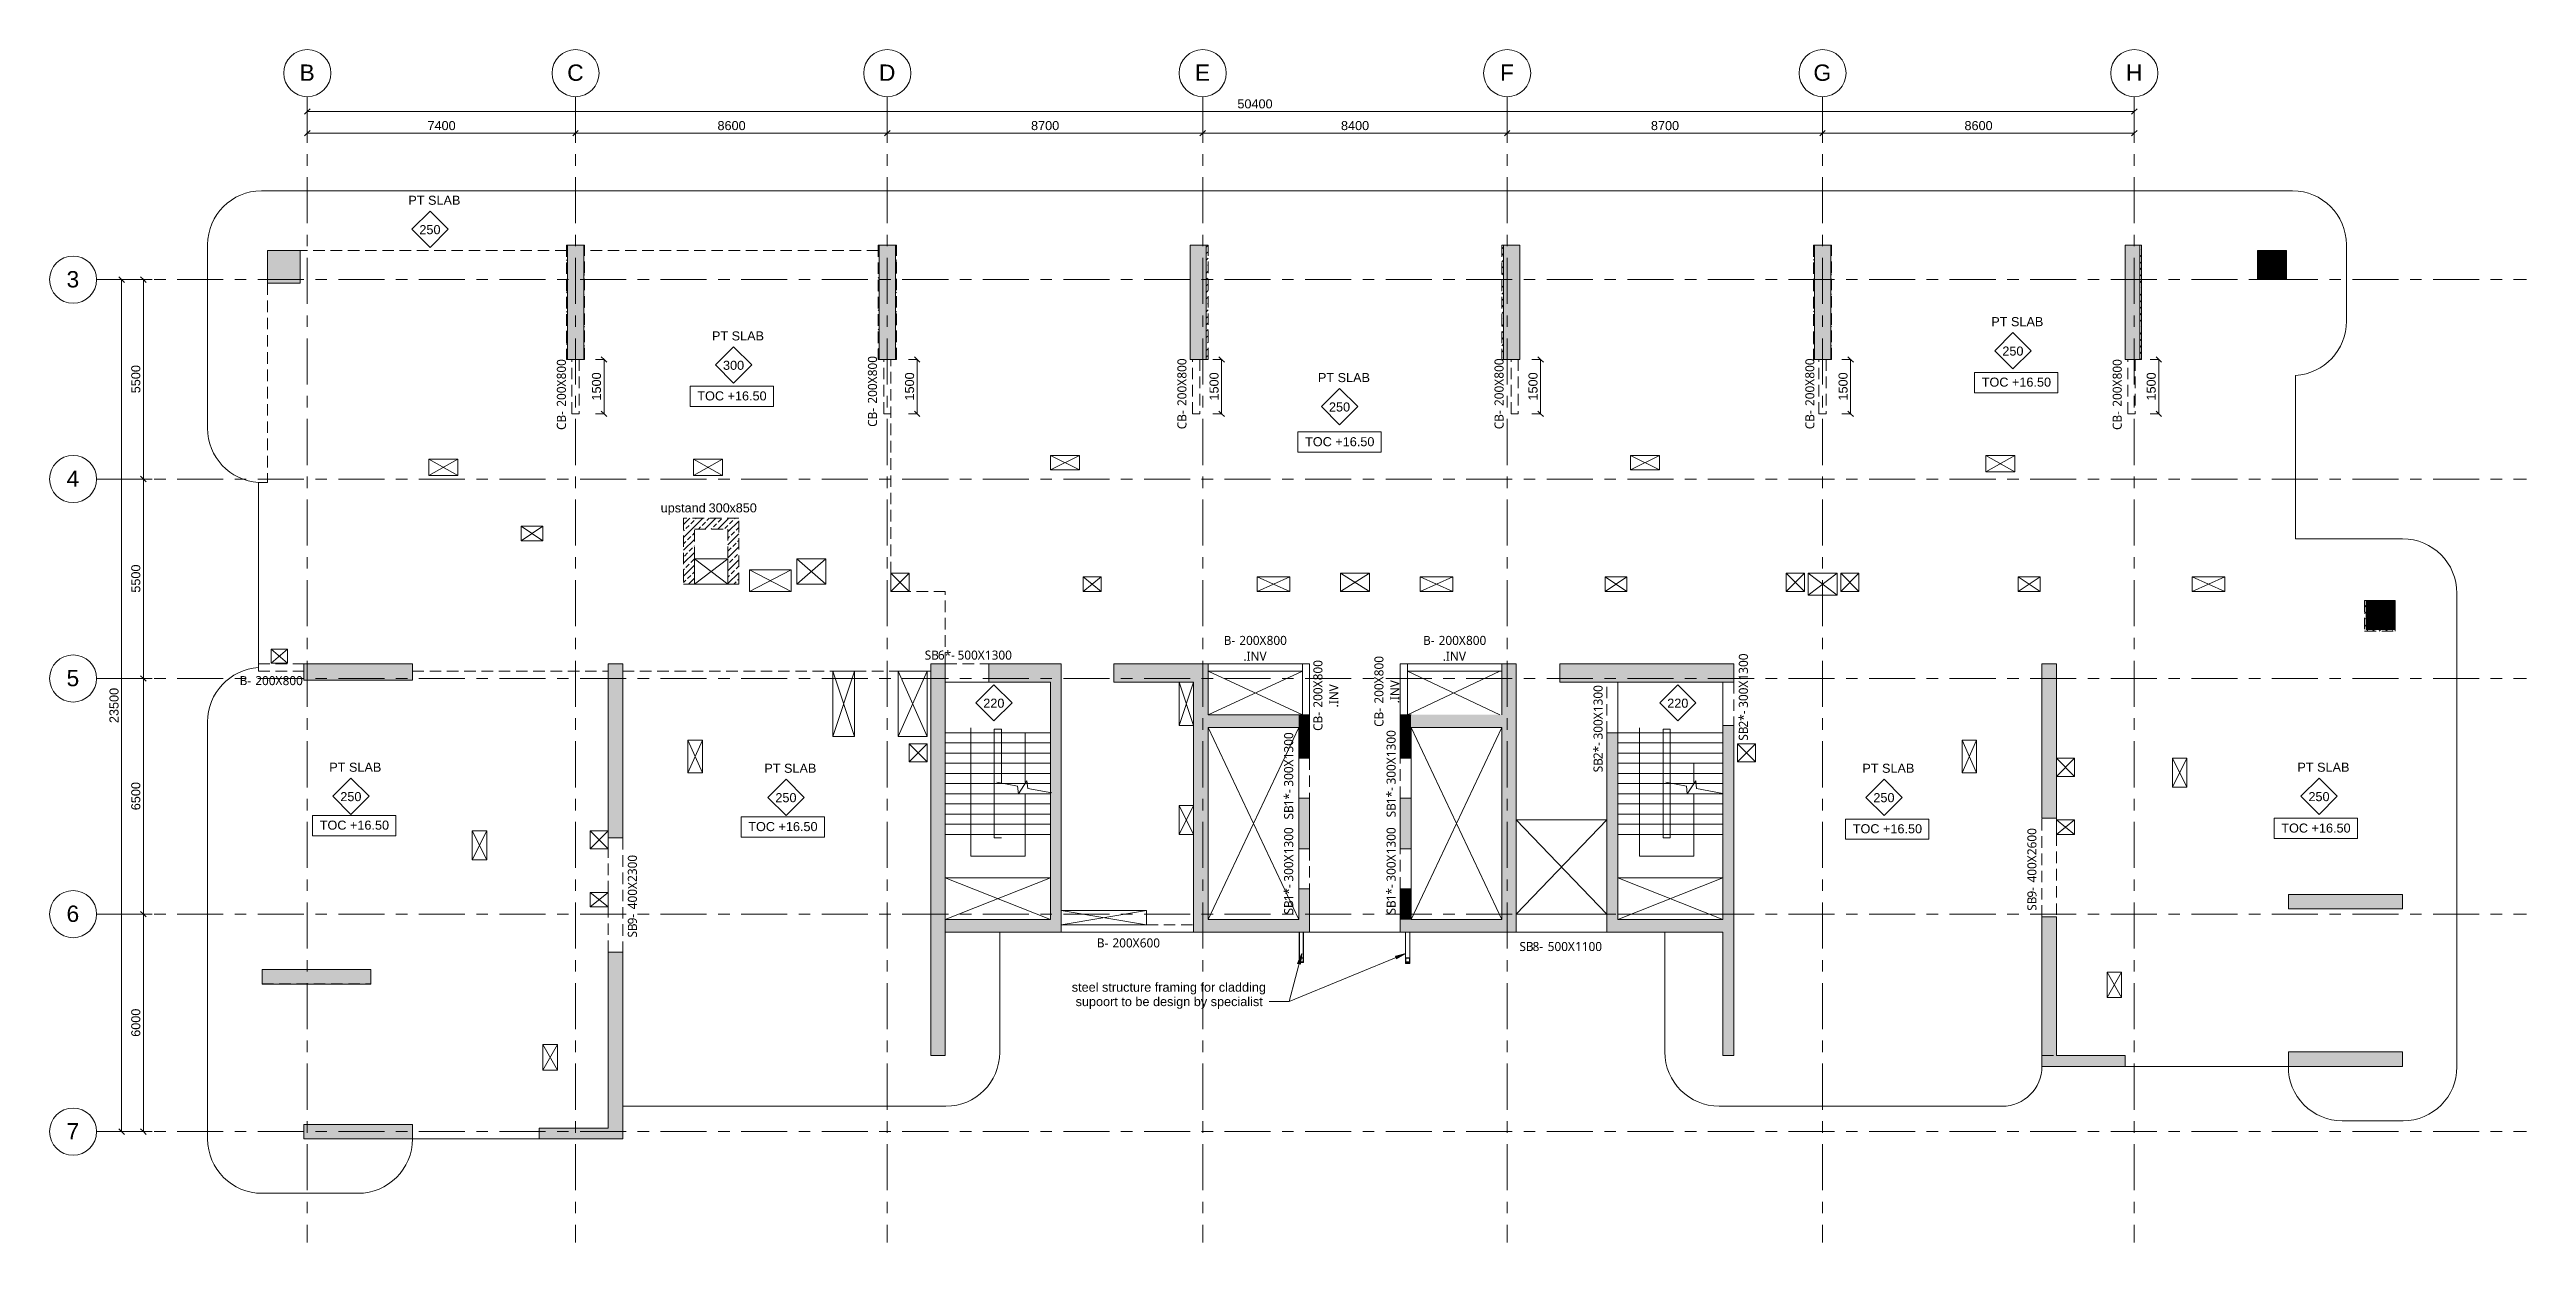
# Model space of a CAD drawing. Header units: millimetres. Extents: x 1499 to 132195, y 3769 to 41190.
# Drawn here: x 22315 to 90645, y 8288 to 41190 of the extents above; entities that cross this region are included whole.
import ezdxf

# ---------------------------------------------------------------- set-up
doc = ezdxf.new("R2010")
doc.units = ezdxf.units.MM
for name, pattern in [('Dashed', [1905, 1270, -635]), ('Dashed __25x_', [476.25, 317.5, -158.75]), ('DASHED___25x_', [476.25, 317.5, -158.75]), ('Grid Line', [2222.5, 1270, -317.5, 317.5, -317.5])]:
    doc.linetypes.add(name, pattern=pattern)
for name, color, linetype, lineweight in [('A-ANNO-DIMS', 211, 'Continuous', 5), ('A-ANNO-DIMS-100', 211, 'Continuous', 5), ('A-DETL', 90, 'Continuous', 5), ('A-FLOR', 192, 'Continuous', 18), ('A-FLOR-HDLN', 190, 'Dashed __25x_', 5), ('A-FLOR-IDEN', 11, 'Continuous', 5), ('A-WALL-PATT', 111, 'Continuous', 18), ('G-ANNO-DIMS', 111, 'Continuous', 5), ('G-ANNO-TEXT', 231, 'Continuous', 5), ('I-WALL', 2, 'Continuous', 5), ('S-BEAM', 12, 'Continuous', 18), ('S-BEAM-HDLN', 1, 'DASHED___25x_', 13), ('S-BEAM-IDEN', 2, 'Continuous', 5), ('S-COLS', 52, 'Continuous', 5), ('S-COLS-HDLN', 52, 'Dashed', 13), ('S-GRID', 1, 'Continuous', 5), ('S-GRID-IDEN', 1, 'Continuous', 5)]:
    doc.layers.add(name, color=color, linetype=linetype, lineweight=lineweight)
doc.styles.add('Arial_1', font='arial.ttf', dxfattribs={"height": 250})
doc.styles.add('Arial_2', font='arial.ttf', dxfattribs={"height": 450})
doc.styles.add('Trebuchet MS', font='trebuc.ttf', dxfattribs={"height": 250})
doc.dimstyles.new('Diagonal_-_2_5mm_Round_5mm_-2_5', dxfattribs={"dimscale": 304.8, "dimtxt": 0.836827, "dimasz": 0.492126, "dimexe": 0.032808, "dimexo": 0.0625, "dimgap": 0.032808, "dimtad": 1, "dimdec": 0, "dimlfac": 304.8, "dimrnd": 5, "dimdsep": 46, "dimtxsty": 'Arial_1', "dimblk1": 'OBLIQUE', "dimblk2": 'OBLIQUE', "dimsah": 1, "dimcen": 0.09, "dimazin": 0, "dimtfac": 1, "dimtdec": 4, "dimtix": 1, "dimtmove": 0, "dimatfit": 3, "dimfxl": 0.002583, "dimfxlon": 1, "dimtvp": 1, "dimtolj": 1, "dimtzin": 0, "dimarcsym": 2})
doc.dimstyles.new('Diagonal_-_2_5mm_Round_5mm_-2_5_1', dxfattribs={"dimscale": 304.8, "dimtxt": 0.836827, "dimasz": 0.492126, "dimexe": 0.032808, "dimexo": 0.0625, "dimgap": 0.032808, "dimtad": 1, "dimdec": 0, "dimlfac": 304.8, "dimrnd": 5, "dimdsep": 46, "dimtxsty": 'Arial_1', "dimblk1": 'OBLIQUE', "dimblk2": 'OBLIQUE', "dimsah": 1, "dimcen": 0.09, "dimazin": 0, "dimtfac": 1, "dimtdec": 4, "dimtix": 1, "dimtmove": 2, "dimatfit": 3, "dimfxl": 0.002583, "dimfxlon": 1, "dimtvp": 1, "dimtolj": 1, "dimtzin": 0, "dimarcsym": 2})
pattern_1 = [(45, (5657.24, 0), (-178.2022, 178.2022), []), (45, (5835.44, 0), (-178.2022, 178.2022), [126.008, -63.004])]

msp = doc.modelspace()

# ---------------------------------------------------------------- texts
at = {"layer": 'A-FLOR-IDEN', "char_height": 250, "attachment_point": 1, "style": 'Arial_1'}
for s, insert, width in [('PT SLAB', (32213.3763, 37158.3856), 1739.661875), ('250', (32518.3763, 36347.4827), 697.468125), ('PT SLAB', (75881.177, 33810.2125), 1739.661875), ('PT SLAB', (40589.247, 33417.4052), 1739.661875), ('250', (76186.177, 32999.3097), 697.468125), ('300', (40894.247, 32606.5024), 697.468125), ('PT SLAB', (57305.8869, 32267.729), 1739.661875), ('250', (57610.8869, 31456.8262), 697.468125), ('220', (48073.4995, 23286.412), 697.468125), ('220', (66941.9215, 23286.412), 697.468125), ('PT SLAB', (30032.0547, 21520.6566), 1739.661875), ('PT SLAB', (42033.856, 21491.7811), 1739.661875), ('PT SLAB', (72323.8085, 21491.7811), 1739.661875), ('PT SLAB', (84325.6098, 21520.6566), 1739.661875), ('250', (30337.0547, 20709.7537), 697.468125), ('250', (42338.856, 20680.8783), 697.468125), ('250', (72628.8085, 20680.8783), 697.468125), ('250', (84630.6098, 20709.7537), 697.468125)]:
    msp.add_mtext(s, dxfattribs=dict(at, insert=insert, width=width))
at = {"layer": 'G-ANNO-DIMS', "char_height": 250, "width": 2283.321841, "attachment_point": 1, "line_spacing_factor": 0.941778, "style": 'Arial_1'}
for insert in [(75617.8306, 32141.9354), (40185.5767, 31762.4432), (56951.8471, 30498.9467), (29769.2752, 19922.947), (41590.7614, 19883.504), (72060.4621, 19823.504), (83881.9482, 19842.947)]:
    msp.add_mtext('TOC +16.50', dxfattribs=dict(at, insert=insert))
at = {"layer": 'G-ANNO-TEXT', "color": 7, "lineweight": 13, "char_height": 250, "attachment_point": 1, "style": 'Arial_1'}
for s, insert, width in [('upstand ', (39174.3474, 28674.2283), 1603.375), ('300', (40497.2641, 28674.2283), 697.468125), ('x', (41072.7328, 28674.2283), 208.43875), ('850', (41244.712, 28674.2283), 697.468125), ('steel structure framing for cladding ', (50514.7294, 15453.7252), 6597.888125), ('supoort to be design by specialist', (50620.5628, 15056.8502), 6221.095)]:
    msp.add_mtext(s, dxfattribs=dict(at, insert=insert, width=width))
at = {"layer": 'S-BEAM-IDEN', "char_height": 250, "attachment_point": 1, "rotation": 90, "style": 'Trebuchet MS'}
for s, insert, width in [('800', (36310.006, 32092.9639), 673.4175), ('800', (44892.1203, 32178.392), 673.4175), ('X', (44892.1203, 31979.9545), 240.50625), ('800', (53428.1847, 32112.7391), 673.4175), ('800', (62176.8663, 32112.7391), 673.4175), ('800', (70750.6782, 32112.7391), 673.4175), ('800', (79229.8223, 32092.7391), 673.4175), ('200', (36310.006, 31338.9014), 673.4175), ('X', (36310.006, 31894.5264), 240.50625), ('200', (44892.1203, 31424.3295), 673.4175), ('200', (53428.1847, 31358.6766), 673.4175), ('X', (53428.1847, 31914.3016), 240.50625), ('200', (62176.8663, 31358.6766), 673.4175), ('X', (62176.8663, 31914.3016), 240.50625), ('200', (70750.6782, 31358.6766), 673.4175), ('X', (70750.6782, 31914.3016), 240.50625), ('200', (79229.8223, 31338.6766), 673.4175), ('X', (79229.8223, 31894.3016), 240.50625), ('CB- ', (36310.006, 30697.2868), 777.636875), ('CB- ', (44892.1203, 30782.715), 777.636875), ('CB- ', (53428.1847, 30717.062), 777.636875), ('CB- ', (62176.8663, 30717.062), 777.636875), ('CB- ', (70750.6782, 30717.062), 777.636875), ('CB- ', (79229.8223, 30697.062), 777.636875), ('800', (57179.8724, 23792.5784), 673.4175), ('800', (58863.193, 23904.1237), 673.4175), ('1300', (68917.0286, 23788.3915), 897.89), ('200', (57179.8724, 23038.5159), 673.4175), ('X', (57179.8724, 23594.1409), 240.50625), ('.INV', (57616.4349, 23045.1304), 793.670625), ('200', (58863.193, 23150.0612), 673.4175), ('X', (58863.193, 23705.6862), 240.50625), ('.INV', (59299.7555, 23156.6758), 793.670625), ('1300', (64908.5332, 22915.3943), 897.89), ('300', (68917.0286, 23034.329), 673.4175), ('X', (68917.0286, 23589.954), 240.50625), ('CB- ', (57179.8724, 22396.9013), 777.636875), ('CB- ', (58863.193, 22508.4466), 777.636875), ('300', (64908.5332, 22161.3318), 673.4175), ('X', (64908.5332, 22716.9568), 240.50625), ('*- ', (68917.0286, 22677.1415), 432.91125), ('2', (68917.0286, 22491.9331), 224.4725), ('1300', (56373.402, 21613.7337), 897.89), ('1300', (59199.8264, 21673.7337), 897.89), ('*- ', (64908.5332, 21804.1443), 432.91125), ('SB', (68917.0286, 22128.1311), 440.928125), ('300', (56373.402, 20859.6712), 673.4175), ('X', (56373.402, 21415.2962), 240.50625), ('300', (59199.8264, 20919.6712), 673.4175), ('X', (59199.8264, 21475.2962), 240.50625), ('2', (64908.5332, 21618.936), 224.4725), ('SB', (64908.5332, 21255.1339), 440.928125), ('*- ', (56373.402, 20502.4837), 432.91125), ('*- ', (59199.8264, 20562.4837), 432.91125), ('SB', (56373.402, 19953.4733), 440.928125), ('1', (56373.402, 20317.2754), 224.4725), ('SB', (59199.8264, 20013.4733), 440.928125), ('1', (59199.8264, 20377.2754), 224.4725), ('1300', (56373.402, 18993.7337), 897.89), ('1300', (59199.8264, 18993.7337), 897.89), ('2600', (76876.2216, 18971.5336), 897.89), ('2300', (38268.9782, 18232.3241), 897.89), ('300', (56373.402, 18239.6712), 673.4175), ('X', (56373.402, 18795.2962), 240.50625), ('300', (59199.8264, 18239.6712), 673.4175), ('X', (59199.8264, 18795.2962), 240.50625), ('400', (76876.2216, 18217.4711), 673.4175), ('X', (76876.2216, 18773.0961), 240.50625), ('400', (38268.9782, 17478.2616), 673.4175), ('X', (38268.9782, 18033.8866), 240.50625), ('*- ', (56373.402, 17882.4837), 432.91125), ('1', (56373.402, 17697.2754), 224.4725), ('*- ', (59199.8264, 17882.4837), 432.91125), ('1', (59199.8264, 17697.2754), 224.4725), ('9', (76876.2216, 17800.7523), 224.4725), ('SB', (76876.2216, 17436.9502), 440.928125), ('- ', (76876.2216, 17985.9607), 280.590625), ('9', (38268.9782, 17061.5428), 224.4725), ('- ', (38268.9782, 17246.7512), 280.590625), ('SB', (56373.402, 17333.4733), 440.928125), ('SB', (59199.8264, 17333.4733), 440.928125), ('SB', (38268.9782, 16697.7408), 440.928125)]:
    msp.add_mtext(s, dxfattribs=dict(at, insert=insert, width=width))
at = {"layer": 'S-BEAM-IDEN', "char_height": 250, "attachment_point": 1, "style": 'Trebuchet MS'}
for s, insert, width in [('SB', (46458.6631, 24612.9301), 440.928125), ('6', (46822.4652, 24612.9301), 224.4725), ('*- ', (47007.6735, 24612.9301), 432.91125), ('500', (47364.861, 24612.9301), 673.4175), ('X', (47920.486, 24612.9301), 240.50625), ('1300', (48118.9235, 24612.9301), 897.89), ('B- ', (54707.1412, 25018.1041), 521.096875), ('200', (55137.0891, 25018.1041), 673.4175), ('X', (55692.7141, 25018.1041), 240.50625), ('800', (55891.1516, 25018.1041), 673.4175), ('B- ', (60207.1412, 25017.9689), 521.096875), ('200', (60637.0891, 25017.9689), 673.4175), ('X', (61192.7141, 25017.9689), 240.50625), ('800', (61391.1516, 25017.9689), 673.4175), ('.INV', (55249.537, 24581.5416), 793.670625), ('.INV', (60749.537, 24581.4064), 793.670625), ('B- ', (27560.8944, 23909.4024), 521.096875), ('200', (27990.8423, 23909.4024), 673.4175), ('X', (28546.4673, 23909.4024), 240.50625), ('800', (28744.9048, 23909.4024), 673.4175), ('B- ', (51207.1412, 16674.3432), 521.096875), ('200', (51637.0891, 16674.3432), 673.4175), ('X', (52192.7141, 16674.3432), 240.50625), ('600', (52391.1516, 16674.3432), 673.4175), ('SB', (62864.1412, 16575.2897), 440.928125), ('8', (63227.9433, 16575.2897), 224.4725), ('- ', (63413.1516, 16575.2897), 280.590625), ('500', (63644.662, 16575.2897), 673.4175), ('X', (64200.287, 16575.2897), 240.50625), ('1100', (64398.7245, 16575.2897), 897.89)]:
    msp.add_mtext(s, dxfattribs=dict(at, insert=insert, width=width))

# ---------------------------------------------------------------- blocks, each defined once
blk = doc.blocks.new('HSS-Hollow Structural Section - SHHF120X120X10-7638141-2ND FLOOR  FRAMING PLAN')
at = {"layer": 'S-BEAM'}
for p, q in [((237, 60), (-479, 60)), ((-479, 60), (-479, 40)), ((-479, -40), (-479, 40)), ((353, 60), (333, 60)), ((353, 40), (353, 60)), ((353, 40), (353, -40)), ((-479, -40), (-479, -60)), ((-479, -60), (237, -60)), ((333, -60), (353, -60)), ((353, -60), (353, -40))]:
    blk.add_line(p, q, dxfattribs=at)
at = {"layer": 'S-BEAM', "lineweight": 5}
for p, q in [((226, 50), (-479, 50)), ((353, 50), (345, 50)), ((226, -50), (-479, -50)), ((353, -50), (345, -50))]:
    blk.add_line(p, q, dxfattribs=at)
blk = doc.blocks.new('HSS-Hollow Structural Section - SHHF120X120X10-7649579-2ND FLOOR  FRAMING PLAN')
at = {"layer": 'S-BEAM'}
for p, q in [((54064, 16840), (54064, 16127)), ((54084, 16844), (54164, 16844)), ((54184, 16127), (54184, 16840)), ((54064, 16031), (54064, 16000)), ((54064, 16000), (54064, 15983)), ((54074, 15983), (54074, 16000)), ((54164, 16005), (54084, 16005)), ((54084, 16003), (54164, 16003)), ((54164, 15981), (54084, 15981)), ((54084, 15979), (54164, 15979)), ((54174, 16000), (54174, 15983)), ((54184, 16000), (54184, 16031)), ((54184, 15983), (54184, 16000))]:
    blk.add_line(p, q, dxfattribs=at)
for centre, major_axis, start_param, end_param in [((54084, 16840), (20, 0), 1.570796, 3.141593), ((54164, 16840), (20, 0), 0, 1.570796), ((54084, 16000), (20, 0), 1.570796, 3.141593), ((54084, 15983), (20, 0), 3.141593, 4.712389), ((54084, 16000), (10, 0), 1.570796, 3.141593), ((54084, 15983), (10, 0), 3.141593, 4.712389), ((54164, 16000), (20, 0), 0, 1.570796), ((54164, 16000), (10, 0), 0, 1.570796), ((54164, 15983), (20, 0), 4.712389, 6.283185), ((54164, 15983), (10, 0), 4.712389, 6.283185)]:
    blk.add_ellipse(centre, major_axis=major_axis, ratio=0.215269, start_param=start_param, end_param=end_param, dxfattribs=at)
blk = doc.blocks.new('CFT-Rectangular and Square Filled Sections-Column - SHS120X120X6-V1-2ND FLOOR  FRAMING PLAN')
at = {"layer": 'S-COLS', "lineweight": 18}
for p, q in [((-60, 48), (-60, -48)), ((-54, -48), (-54, 48)), ((-54, 48), (-54, -48)), ((48, 60), (-48, 60)), ((-48, 54), (48, 54)), ((48, 54), (-48, 54)), ((54, 48), (54, -48)), ((54, -48), (54, 48)), ((60, -48), (60, 48)), ((48, -54), (-48, -54)), ((-48, -54), (48, -54)), ((-48, -60), (48, -60))]:
    blk.add_line(p, q, dxfattribs=at)
for centre, radius, start, end in [((-48, 48), 12, 90, 180), ((-48, 48), 6, 90, 180), ((-48, 48), 6, 90, 180), ((48, 48), 12, 360, 90), ((48, 48), 6, 0, 90), ((48, 48), 6, 360, 90), ((-48, -48), 12, 180, 270), ((-48, -48), 6, 180, 270), ((-48, -48), 6, 180, 270), ((48, -48), 6, 270, 0), ((48, -48), 12, 270, 360), ((48, -48), 6, 270, 360)]:
    blk.add_arc(centre, radius, start, end, dxfattribs=at)
blk = doc.blocks.new('BAI-AN_TAG_SLAB MARK-TYPE COMMENT - BAI-AN_TAG_SLAB MARK-TYPE COMMENT-7631398-2ND FLOOR  FRAMING PLAN')
at = {"layer": 'A-FLOR-IDEN'}
for p, q in [((-5, 0), (0, 5)), ((-5, 0), (0, -5)), ((5, 0), (0, 5)), ((5, 0), (0, -5))]:
    blk.add_line(p, q, dxfattribs=at)
blk = doc.blocks.new('Grid - M_Grid Head - Circle-4284405-2ND FLOOR  FRAMING PLAN')
at = {"layer": 'S-GRID-IDEN'}
blk.add_circle((0, 0), 6.5, dxfattribs=at)
blk = doc.blocks.new('Spot Elevations - Spot Elevation _Str_ Plan_-2609302-2ND FLOOR  FRAMING PLAN')
at = {"layer": 'G-ANNO-DIMS'}
for p, q in [((-11.5, 5.8), (11.5, 5.8)), ((-11.5, 0.2), (-11.5, 5.8)), ((-11.5, 0.2), (11.5, 0.2)), ((11.5, 0.2), (11.5, 5.8))]:
    blk.add_line(p, q, dxfattribs=at)
blk = doc.blocks.new('DIMBLOCK1-2ND FLOOR  FRAMING PLAN')
at = {"layer": 'A-ANNO-DIMS-100'}
for p, q in [((37612, 32644), (37372, 32644)), ((37612, 32644), (37612, 31144)), ((37612, 32644), (37622, 32644)), ((37612, 31144), (37372, 31144)), ((37612, 31144), (37622, 31144))]:
    blk.add_line(p, q, dxfattribs=at)
at = {"layer": 'A-ANNO-DIMS-100', "lineweight": 15}
for p, q in [((37612, 32644), (37537, 32719)), ((37612, 32644), (37687, 32569)), ((37612, 31144), (37537, 31219)), ((37612, 31144), (37687, 31069))]:
    blk.add_line(p, q, dxfattribs=at)
at = {"layer": 'A-ANNO-DIMS-100', "color": 0, "insert": (37278, 31510), "char_height": 250, "width": 922.94, "attachment_point": 1, "rotation": 90, "line_spacing_factor": 0.941778, "style": 'Arial_1'}
blk.add_mtext('1500', dxfattribs=at)
blk = doc.blocks.new('_Oblique')
at = {"color": 0, "linetype": 'ByBlock', "lineweight": -2}
blk.add_line((-0.5, -0.5), (0.5, 0.5), dxfattribs=at)
blk = doc.blocks.new('DIMBLOCK2-2ND FLOOR  FRAMING PLAN')
at = {"layer": 'A-ANNO-DIMS-100'}
for p, q in [((46250, 32644), (46010, 32644)), ((46250, 32644), (46250, 31144)), ((46250, 32644), (46260, 32644)), ((46250, 31144), (46010, 31144)), ((46250, 31144), (46260, 31144))]:
    blk.add_line(p, q, dxfattribs=at)
at = {"layer": 'A-ANNO-DIMS-100', "lineweight": 15}
for p, q in [((46250, 32644), (46175, 32719)), ((46250, 32644), (46325, 32569)), ((46250, 31144), (46175, 31219)), ((46250, 31144), (46325, 31069))]:
    blk.add_line(p, q, dxfattribs=at)
at = {"layer": 'A-ANNO-DIMS-100', "color": 0, "insert": (45915, 31510), "char_height": 250, "width": 922.94, "attachment_point": 1, "rotation": 90, "line_spacing_factor": 0.941778, "style": 'Arial_1'}
blk.add_mtext('1500', dxfattribs=at)
blk = doc.blocks.new('DIMBLOCK3-2ND FLOOR  FRAMING PLAN')
at = {"layer": 'A-ANNO-DIMS-100'}
for p, q in [((54650, 32644), (54410, 32644)), ((54650, 32644), (54650, 31144)), ((54650, 32644), (54660, 32644)), ((54650, 31144), (54410, 31144)), ((54650, 31144), (54660, 31144))]:
    blk.add_line(p, q, dxfattribs=at)
at = {"layer": 'A-ANNO-DIMS-100', "lineweight": 15}
for p, q in [((54650, 32644), (54575, 32719)), ((54650, 32644), (54725, 32569)), ((54650, 31144), (54575, 31219)), ((54650, 31144), (54725, 31069))]:
    blk.add_line(p, q, dxfattribs=at)
at = {"layer": 'A-ANNO-DIMS-100', "color": 0, "insert": (54315, 31510), "char_height": 250, "width": 922.94, "attachment_point": 1, "rotation": 90, "line_spacing_factor": 0.941778, "style": 'Arial_1'}
blk.add_mtext('1500', dxfattribs=at)
blk = doc.blocks.new('DIMBLOCK4-2ND FLOOR  FRAMING PLAN')
at = {"layer": 'A-ANNO-DIMS-100'}
for p, q in [((63449, 32644), (63209, 32644)), ((63449, 32644), (63449, 31144)), ((63449, 32644), (63459, 32644)), ((63449, 31144), (63209, 31144)), ((63449, 31144), (63459, 31144))]:
    blk.add_line(p, q, dxfattribs=at)
at = {"layer": 'A-ANNO-DIMS-100', "lineweight": 15}
for p, q in [((63449, 32644), (63374, 32719)), ((63449, 32644), (63524, 32569)), ((63449, 31144), (63374, 31219)), ((63449, 31144), (63524, 31069))]:
    blk.add_line(p, q, dxfattribs=at)
at = {"layer": 'A-ANNO-DIMS-100', "color": 0, "insert": (63114, 31510), "char_height": 250, "width": 922.94, "attachment_point": 1, "rotation": 90, "line_spacing_factor": 0.941778, "style": 'Arial_1'}
blk.add_mtext('1500', dxfattribs=at)
blk = doc.blocks.new('DIMBLOCK5-2ND FLOOR  FRAMING PLAN')
at = {"layer": 'A-ANNO-DIMS-100'}
for p, q in [((72002, 32644), (71762, 32644)), ((72002, 32644), (72002, 31144)), ((72002, 32644), (72012, 32644)), ((72002, 31144), (71762, 31144)), ((72002, 31144), (72012, 31144))]:
    blk.add_line(p, q, dxfattribs=at)
at = {"layer": 'A-ANNO-DIMS-100', "lineweight": 15}
for p, q in [((72002, 32644), (71927, 32719)), ((72002, 32644), (72077, 32569)), ((72002, 31144), (71927, 31219)), ((72002, 31144), (72077, 31069))]:
    blk.add_line(p, q, dxfattribs=at)
at = {"layer": 'A-ANNO-DIMS-100', "color": 0, "insert": (71667, 31510), "char_height": 250, "width": 922.94, "attachment_point": 1, "rotation": 90, "line_spacing_factor": 0.941778, "style": 'Arial_1'}
blk.add_mtext('1500', dxfattribs=at)
blk = doc.blocks.new('DIMBLOCK6-2ND FLOOR  FRAMING PLAN')
at = {"layer": 'A-ANNO-DIMS-100'}
for p, q in [((80503, 32644), (80263, 32644)), ((80503, 32644), (80503, 31144)), ((80503, 32644), (80513, 32644)), ((80503, 31144), (80263, 31144)), ((80503, 31144), (80513, 31144))]:
    blk.add_line(p, q, dxfattribs=at)
at = {"layer": 'A-ANNO-DIMS-100', "lineweight": 15}
for p, q in [((80503, 32644), (80428, 32719)), ((80503, 32644), (80578, 32569)), ((80503, 31144), (80428, 31219)), ((80503, 31144), (80578, 31069))]:
    blk.add_line(p, q, dxfattribs=at)
at = {"layer": 'A-ANNO-DIMS-100', "color": 0, "insert": (80168, 31510), "char_height": 250, "width": 922.94, "attachment_point": 1, "rotation": 90, "line_spacing_factor": 0.941778, "style": 'Arial_1'}
blk.add_mtext('1500', dxfattribs=at)
blk = doc.blocks.new('DIMBLOCK7-2ND FLOOR  FRAMING PLAN')
at = {"layer": 'A-ANNO-DIMS-100'}
for p, q in [((29427, 39483), (29427, 39723)), ((79827, 39483), (79827, 39723)), ((29427, 39483), (79827, 39483)), ((29427, 39483), (29427, 39473)), ((79827, 39483), (79827, 39473))]:
    blk.add_line(p, q, dxfattribs=at)
at = {"layer": 'A-ANNO-DIMS-100', "lineweight": 15}
for p, q in [((29427, 39483), (29352, 39408)), ((29427, 39483), (29502, 39558)), ((79827, 39483), (79752, 39408)), ((79827, 39483), (79902, 39558))]:
    blk.add_line(p, q, dxfattribs=at)
at = {"layer": 'A-ANNO-DIMS-100', "color": 0, "insert": (55084, 39818), "char_height": 250, "width": 1153.68, "attachment_point": 1, "line_spacing_factor": 0.941778, "style": 'Arial_1'}
blk.add_mtext('50400', dxfattribs=at)
blk = doc.blocks.new('DIMBLOCK8-2ND FLOOR  FRAMING PLAN')
at = {"layer": 'A-ANNO-DIMS-100'}
for p, q in [((29427, 38883), (29427, 39123)), ((36827, 38883), (36827, 39123)), ((29427, 38883), (36827, 38883)), ((29427, 38883), (29427, 38873)), ((36827, 38883), (36827, 38873))]:
    blk.add_line(p, q, dxfattribs=at)
at = {"layer": 'A-ANNO-DIMS-100', "lineweight": 15}
for p, q in [((29427, 38883), (29502, 38958)), ((36827, 38883), (36902, 38958)), ((29427, 38883), (29352, 38808)), ((36827, 38883), (36752, 38808))]:
    blk.add_line(p, q, dxfattribs=at)
at = {"layer": 'A-ANNO-DIMS-100', "color": 0, "insert": (32742, 39218), "char_height": 250, "width": 922.94, "attachment_point": 1, "line_spacing_factor": 0.941778, "style": 'Arial_1'}
blk.add_mtext('7400', dxfattribs=at)
blk = doc.blocks.new('DIMBLOCK9-2ND FLOOR  FRAMING PLAN')
at = {"layer": 'A-ANNO-DIMS-100'}
for p, q in [((36827, 38883), (36827, 39123)), ((45427, 38883), (45427, 39123)), ((36827, 38883), (45427, 38883)), ((36827, 38883), (36827, 38873)), ((45427, 38883), (45427, 38873))]:
    blk.add_line(p, q, dxfattribs=at)
at = {"layer": 'A-ANNO-DIMS-100', "lineweight": 15}
for p, q in [((36827, 38883), (36902, 38958)), ((45427, 38883), (45502, 38958)), ((36827, 38883), (36752, 38808)), ((45427, 38883), (45352, 38808))]:
    blk.add_line(p, q, dxfattribs=at)
at = {"layer": 'A-ANNO-DIMS-100', "color": 0, "insert": (40742, 39218), "char_height": 250, "width": 922.94, "attachment_point": 1, "line_spacing_factor": 0.941778, "style": 'Arial_1'}
blk.add_mtext('8600', dxfattribs=at)
blk = doc.blocks.new('DIMBLOCK10-2ND FLOOR  FRAMING PLAN')
at = {"layer": 'A-ANNO-DIMS-100'}
for p, q in [((45427, 38883), (45427, 39123)), ((54127, 38883), (54127, 39123)), ((45427, 38883), (54127, 38883)), ((45427, 38883), (45427, 38873)), ((54127, 38883), (54127, 38873))]:
    blk.add_line(p, q, dxfattribs=at)
at = {"layer": 'A-ANNO-DIMS-100', "lineweight": 15}
for p, q in [((45427, 38883), (45502, 38958)), ((54127, 38883), (54202, 38958)), ((45427, 38883), (45352, 38808)), ((54127, 38883), (54052, 38808))]:
    blk.add_line(p, q, dxfattribs=at)
at = {"layer": 'A-ANNO-DIMS-100', "color": 0, "insert": (49392, 39218), "char_height": 250, "width": 922.94, "attachment_point": 1, "line_spacing_factor": 0.941778, "style": 'Arial_1'}
blk.add_mtext('8700', dxfattribs=at)
blk = doc.blocks.new('DIMBLOCK11-2ND FLOOR  FRAMING PLAN')
at = {"layer": 'A-ANNO-DIMS-100'}
for p, q in [((54127, 38883), (54127, 39123)), ((62527, 38883), (62527, 39123)), ((54127, 38883), (62527, 38883)), ((54127, 38883), (54127, 38873)), ((62527, 38883), (62527, 38873))]:
    blk.add_line(p, q, dxfattribs=at)
at = {"layer": 'A-ANNO-DIMS-100', "lineweight": 15}
for p, q in [((54127, 38883), (54202, 38958)), ((62527, 38883), (62602, 38958)), ((54127, 38883), (54052, 38808)), ((62527, 38883), (62452, 38808))]:
    blk.add_line(p, q, dxfattribs=at)
at = {"layer": 'A-ANNO-DIMS-100', "color": 0, "insert": (57942, 39218), "char_height": 250, "width": 922.94, "attachment_point": 1, "line_spacing_factor": 0.941778, "style": 'Arial_1'}
blk.add_mtext('8400', dxfattribs=at)
blk = doc.blocks.new('DIMBLOCK12-2ND FLOOR  FRAMING PLAN')
at = {"layer": 'A-ANNO-DIMS-100'}
for p, q in [((62527, 38883), (62527, 39123)), ((71227, 38883), (71227, 39123)), ((62527, 38883), (71227, 38883)), ((62527, 38883), (62527, 38873)), ((71227, 38883), (71227, 38873))]:
    blk.add_line(p, q, dxfattribs=at)
at = {"layer": 'A-ANNO-DIMS-100', "lineweight": 15}
for p, q in [((62527, 38883), (62602, 38958)), ((71227, 38883), (71302, 38958)), ((62527, 38883), (62452, 38808)), ((71227, 38883), (71152, 38808))]:
    blk.add_line(p, q, dxfattribs=at)
at = {"layer": 'A-ANNO-DIMS-100', "color": 0, "insert": (66492, 39218), "char_height": 250, "width": 922.94, "attachment_point": 1, "line_spacing_factor": 0.941778, "style": 'Arial_1'}
blk.add_mtext('8700', dxfattribs=at)
blk = doc.blocks.new('DIMBLOCK13-2ND FLOOR  FRAMING PLAN')
at = {"layer": 'A-ANNO-DIMS-100'}
for p, q in [((71227, 38883), (71227, 39123)), ((79827, 38883), (79827, 39123)), ((71227, 38883), (79827, 38883)), ((71227, 38883), (71227, 38873)), ((79827, 38883), (79827, 38873))]:
    blk.add_line(p, q, dxfattribs=at)
at = {"layer": 'A-ANNO-DIMS-100', "lineweight": 15}
for p, q in [((71227, 38883), (71302, 38958)), ((79827, 38883), (79902, 38958)), ((71227, 38883), (71152, 38808)), ((79827, 38883), (79752, 38808))]:
    blk.add_line(p, q, dxfattribs=at)
at = {"layer": 'A-ANNO-DIMS-100', "color": 0, "insert": (75142, 39218), "char_height": 250, "width": 922.94, "attachment_point": 1, "line_spacing_factor": 0.941778, "style": 'Arial_1'}
blk.add_mtext('8600', dxfattribs=at)
blk = doc.blocks.new('DIMBLOCK14-2ND FLOOR  FRAMING PLAN')
at = {"layer": 'A-ANNO-DIMS-100', "lineweight": 15}
for p, q in [((24304, 34844), (24229, 34919)), ((24304, 34844), (24379, 34769)), ((24304, 11344), (24229, 11419)), ((24304, 11344), (24379, 11269))]:
    blk.add_line(p, q, dxfattribs=at)
at = {"layer": 'A-ANNO-DIMS-100'}
for p, q in [((24304, 34844), (24294, 34844)), ((24304, 34844), (24304, 11344)), ((24304, 34844), (24544, 34844)), ((24304, 11344), (24294, 11344)), ((24304, 11344), (24544, 11344))]:
    blk.add_line(p, q, dxfattribs=at)
at = {"layer": 'A-ANNO-DIMS-100', "color": 0, "insert": (23969, 22613), "char_height": 250, "width": 1153.68, "attachment_point": 1, "rotation": 90, "line_spacing_factor": 0.941778, "style": 'Arial_1'}
blk.add_mtext('23500', dxfattribs=at)
blk = doc.blocks.new('DIMBLOCK15-2ND FLOOR  FRAMING PLAN')
at = {"layer": 'A-ANNO-DIMS-100', "lineweight": 15}
for p, q in [((24904, 34844), (24829, 34919)), ((24904, 34844), (24979, 34769)), ((24904, 29344), (24829, 29419)), ((24904, 29344), (24979, 29269))]:
    blk.add_line(p, q, dxfattribs=at)
at = {"layer": 'A-ANNO-DIMS-100'}
for p, q in [((24904, 34844), (24894, 34844)), ((24904, 34844), (24904, 29344)), ((24904, 34844), (25144, 34844)), ((24904, 29344), (24894, 29344)), ((24904, 29344), (25144, 29344))]:
    blk.add_line(p, q, dxfattribs=at)
at = {"layer": 'A-ANNO-DIMS-100', "color": 0, "insert": (24569, 31710), "char_height": 250, "width": 922.94, "attachment_point": 1, "rotation": 90, "line_spacing_factor": 0.941778, "style": 'Arial_1'}
blk.add_mtext('5500', dxfattribs=at)
blk = doc.blocks.new('DIMBLOCK16-2ND FLOOR  FRAMING PLAN')
at = {"layer": 'A-ANNO-DIMS-100', "lineweight": 15}
for p, q in [((24904, 29344), (24829, 29419)), ((24904, 29344), (24979, 29269)), ((24904, 23844), (24829, 23919)), ((24904, 23844), (24979, 23769))]:
    blk.add_line(p, q, dxfattribs=at)
at = {"layer": 'A-ANNO-DIMS-100'}
for p, q in [((24904, 29344), (24894, 29344)), ((24904, 29344), (24904, 23844)), ((24904, 29344), (25144, 29344)), ((24904, 23844), (24894, 23844)), ((24904, 23844), (25144, 23844))]:
    blk.add_line(p, q, dxfattribs=at)
at = {"layer": 'A-ANNO-DIMS-100', "color": 0, "insert": (24569, 26210), "char_height": 250, "width": 922.94, "attachment_point": 1, "rotation": 90, "line_spacing_factor": 0.941778, "style": 'Arial_1'}
blk.add_mtext('5500', dxfattribs=at)
blk = doc.blocks.new('DIMBLOCK17-2ND FLOOR  FRAMING PLAN')
at = {"layer": 'A-ANNO-DIMS-100', "lineweight": 15}
for p, q in [((24904, 23844), (24829, 23919)), ((24904, 23844), (24979, 23769)), ((24904, 17344), (24829, 17419)), ((24904, 17344), (24979, 17269))]:
    blk.add_line(p, q, dxfattribs=at)
at = {"layer": 'A-ANNO-DIMS-100'}
for p, q in [((24904, 23844), (24894, 23844)), ((24904, 23844), (24904, 17344)), ((24904, 23844), (25144, 23844)), ((24904, 17344), (24894, 17344)), ((24904, 17344), (25144, 17344))]:
    blk.add_line(p, q, dxfattribs=at)
at = {"layer": 'A-ANNO-DIMS-100', "color": 0, "insert": (24569, 20210), "char_height": 250, "width": 922.94, "attachment_point": 1, "rotation": 90, "line_spacing_factor": 0.941778, "style": 'Arial_1'}
blk.add_mtext('6500', dxfattribs=at)
blk = doc.blocks.new('DIMBLOCK18-2ND FLOOR  FRAMING PLAN')
at = {"layer": 'A-ANNO-DIMS-100', "lineweight": 15}
for p, q in [((24904, 17344), (24829, 17419)), ((24904, 17344), (24979, 17269)), ((24904, 11344), (24829, 11419)), ((24904, 11344), (24979, 11269))]:
    blk.add_line(p, q, dxfattribs=at)
at = {"layer": 'A-ANNO-DIMS-100'}
for p, q in [((24904, 17344), (24894, 17344)), ((24904, 17344), (24904, 11344)), ((24904, 17344), (25144, 17344)), ((24904, 11344), (24894, 11344)), ((24904, 11344), (25144, 11344))]:
    blk.add_line(p, q, dxfattribs=at)
at = {"layer": 'A-ANNO-DIMS-100', "color": 0, "insert": (24569, 13960), "char_height": 250, "width": 922.94, "attachment_point": 1, "rotation": 90, "line_spacing_factor": 0.941778, "style": 'Arial_1'}
blk.add_mtext('6000', dxfattribs=at)

# ---------------------------------------------------------------- dimensions: what is measured, and where the dimension line sits
at = {"layer": 'A-ANNO-DIMS'}
dim = msp.add_linear_dim(base=(79826.9958, 39482.9569), p1=(29426.9958, 39722.9569), p2=(79826.9958, 39722.9569), dimstyle='Diagonal_-_2_5mm_Round_5mm_-2_5_1', override={"dimpost": '<>', "dimfxl": 50400}, dxfattribs=at)
dim.commit()
dim.dimension.update_dxf_attribs({"geometry": 'DIMBLOCK7-2ND FLOOR  FRAMING PLAN', "text_midpoint": (55660.8977, 39650.8476), "dimtype": 160})
for base, p1, p2, override, picture, middle in [((36826.9958, 38882.9569), (29426.9958, 39122.9569), (36826.9958, 39122.9569), {"dimpost": '<>', "dimfxl": 7400}, 'DIMBLOCK8-2ND FLOOR  FRAMING PLAN', (33126.9958, 39020.6001)), ((45426.9958, 38882.9569), (36826.9958, 39122.9569), (45426.9958, 39122.9569), {"dimpost": '<>', "dimfxl": 8600}, 'DIMBLOCK9-2ND FLOOR  FRAMING PLAN', (41126.9958, 39020.6001)), ((54126.9958, 38882.9569), (45426.9958, 39122.9569), (54126.9958, 39122.9569), {"dimpost": '<>', "dimfxl": 8700}, 'DIMBLOCK10-2ND FLOOR  FRAMING PLAN', (49776.9958, 39020.6001)), ((62526.9958, 38882.9569), (54126.9958, 39122.9569), (62526.9958, 39122.9569), {"dimpost": '<>', "dimfxl": 8400}, 'DIMBLOCK11-2ND FLOOR  FRAMING PLAN', (58326.9958, 39020.6854)), ((71226.9958, 38882.9569), (62526.9958, 39122.9569), (71226.9958, 39122.9569), {"dimpost": '<>', "dimfxl": 8700}, 'DIMBLOCK12-2ND FLOOR  FRAMING PLAN', (66876.9958, 39020.6001)), ((79826.9958, 38882.9569), (71226.9958, 39122.9569), (79826.9958, 39122.9569), {"dimpost": '<>', "dimfxl": 8600}, 'DIMBLOCK13-2ND FLOOR  FRAMING PLAN', (75526.9958, 39020.6001))]:
    dim = msp.add_linear_dim(base=base, p1=p1, p2=p2, dimstyle='Diagonal_-_2_5mm_Round_5mm_-2_5', override=override, dxfattribs=at)
    dim.commit()
    dim.dimension.update_dxf_attribs({"geometry": picture, "text_midpoint": middle})
for base, p1, p2, override, picture, middle in [((24303.7476, 11344.1661), (24543.7476, 34844.1661), (24543.7476, 11344.1661), {"dimpost": '<>', "dimfxl": 23500}, 'DIMBLOCK14-2ND FLOOR  FRAMING PLAN', (24166.1043, 23094.1661)), ((24903.7476, 29344.1661), (25143.7476, 34844.1661), (25143.7476, 29344.1661), {"dimpost": '<>', "dimfxl": 5500}, 'DIMBLOCK15-2ND FLOOR  FRAMING PLAN', (24766.1043, 32094.1661)), ((37612.4001, 31144.3012), (37372.4001, 32644.1668), (37372.4001, 31144.3012), {"dimpost": '<>', "dimfxl": 1499.865603}, 'DIMBLOCK1-2ND FLOOR  FRAMING PLAN', (37474.7569, 31894.234)), ((46250.012, 31144.3012), (46010.012, 32644.1668), (46010.012, 31144.3012), {"dimpost": '<>', "dimfxl": 1499.865603}, 'DIMBLOCK2-2ND FLOOR  FRAMING PLAN', (46112.3688, 31894.234)), ((54650.0096, 31144.3012), (54410.0096, 32644.1668), (54410.0096, 31144.3012), {"dimpost": '<>', "dimfxl": 1499.865603}, 'DIMBLOCK3-2ND FLOOR  FRAMING PLAN', (54512.3663, 31894.234)), ((63448.6087, 31144.3012), (63208.6087, 32644.1668), (63208.6087, 31144.3012), {"dimpost": '<>', "dimfxl": 1499.865603}, 'DIMBLOCK4-2ND FLOOR  FRAMING PLAN', (63310.9655, 31894.234)), ((72002.0262, 31144.3012), (71762.0262, 32644.1668), (71762.0262, 31144.3012), {"dimpost": '<>', "dimfxl": 1499.865603}, 'DIMBLOCK5-2ND FLOOR  FRAMING PLAN', (71864.3829, 31894.234)), ((80502.9422, 31144.3012), (80262.9422, 32644.1668), (80262.9422, 31144.3012), {"dimpost": '<>', "dimfxl": 1499.865603}, 'DIMBLOCK6-2ND FLOOR  FRAMING PLAN', (80365.299, 31894.234)), ((24903.7476, 23844.1661), (25143.7476, 29344.1661), (25143.7476, 23844.1661), {"dimpost": '<>', "dimfxl": 5500}, 'DIMBLOCK16-2ND FLOOR  FRAMING PLAN', (24766.1043, 26594.1661)), ((24903.7476, 17344.1661), (25143.7476, 23844.1661), (25143.7476, 17344.1661), {"dimpost": '<>', "dimfxl": 6500}, 'DIMBLOCK17-2ND FLOOR  FRAMING PLAN', (24766.1043, 20594.1661)), ((24903.7476, 11344.1661), (25143.7476, 17344.1661), (25143.7476, 11344.1661), {"dimpost": '<>', "dimfxl": 6000}, 'DIMBLOCK18-2ND FLOOR  FRAMING PLAN', (24766.1043, 14344.1661))]:
    dim = msp.add_linear_dim(base=base, p1=p1, p2=p2, angle=90, dimstyle='Diagonal_-_2_5mm_Round_5mm_-2_5', override=override, dxfattribs=at)
    dim.commit()
    dim.dimension.update_dxf_attribs({"geometry": picture, "text_midpoint": middle})

# ---------------------------------------------------------------- hatches: boundary and pattern name
at = {"layer": 'A-WALL-PATT', "lineweight": 5}
for points in [[(37051.9958, 32644.1668), (37051.9958, 35794.1668), (36601.9958, 35794.1668), (36601.9958, 32644.1668)], [(45652.019, 32644.1668), (45652.019, 35794.1668), (45202.019, 35794.1668), (45202.019, 32644.1668)], [(54226.9958, 32644.1668), (54226.9958, 35794.1668), (53776.9958, 35794.1668), (53776.9958, 32644.1668)], [(62876.9958, 32644.1668), (62876.9958, 35794.1668), (62426.9958, 35794.1668), (62426.9958, 32644.1668)], [(71452.019, 32644.1668), (71452.019, 35794.1668), (71002.019, 35794.1668), (71002.019, 32644.1668)], [(79976.9958, 32644.1668), (79976.9958, 35794.1668), (79576.9958, 35794.1668), (79576.9958, 32644.1668)], [(29326.9958, 23794.1661), (32326.9958, 23794.1661), (32326.9958, 24244.1661), (29326.9958, 24244.1661)], [(38127.019, 19444.3012), (38127.019, 24244.3012), (37727.019, 24244.3012), (37727.019, 19444.3012)], [(46627.019, 13444.1571), (47027.019, 13444.1571), (47027.019, 24244.3012), (46627.019, 24244.3012), (46627.019, 21351.78)], [(46627.019, 13444.1571), (47027.019, 13444.1571), (47027.019, 24244.3012), (46627.019, 24244.3012), (46627.019, 21351.78)], [(49926.9958, 23744.3012), (50226.9958, 23744.3012), (50226.9958, 24244.3012), (48226.051, 24244.3012), (48226.051, 23744.3012), (48713.2083, 23744.3012)], [(51676.9958, 23744.3012), (53876.9958, 23744.3012), (53876.9958, 24244.3012), (51676.9958, 24244.3012)], [(54276.9958, 16844.3012), (54276.9958, 24244.3012), (53876.9958, 24244.3012), (53876.9958, 16844.3012)], [(62776.9958, 22844.3012), (62776.9958, 24244.3012), (62376.9958, 24244.3012), (62376.9958, 22844.3012)], [(63976.051, 23744.3012), (68776.9958, 23744.3012), (68776.9958, 24244.3012), (63976.051, 24244.3012)], [(63976.051, 23744.3012), (68776.9958, 23744.3012), (68776.9958, 24244.3012), (63976.051, 24244.3012)], [(77677.019, 19994.3012), (77677.019, 24244.3012), (77277.019, 24244.3012), (77277.019, 19994.3012)], [(50226.9958, 17194.3012), (50226.9958, 23744.3012), (49926.9958, 23744.3012), (49926.9958, 17194.3012)], [(56776.9958, 22494.3012), (56776.9958, 22844.3012), (54276.9958, 22844.3012), (54276.9958, 22494.3012), (55052.7205, 22494.3012)], [(57076.9958, 22494.3012), (57076.9958, 22844.3012), (56776.9958, 22844.3012), (56776.9958, 22494.3012)], [(59876.9958, 22494.3012), (59876.9958, 22844.3012), (59576.9958, 22844.3012), (59576.9958, 22494.3012)], [(62376.9958, 22494.3012), (62376.9958, 22844.3012), (59876.9958, 22844.3012), (59876.9958, 22494.3012), (61392.2328, 22494.3012)], [(62376.9958, 17194.3012), (62776.9958, 17194.3012), (62776.9958, 22844.3012), (62376.9958, 22844.3012), (62376.9958, 21351.78)], [(57076.9958, 21644.1661), (57076.9958, 22494.3012), (56776.9958, 22494.3012), (56776.9958, 21644.1661)], [(59876.9958, 21644.1661), (59876.9958, 22494.3012), (59576.9958, 22494.3012), (59576.9958, 21644.1661)], [(65576.9958, 16844.3012), (65576.9958, 22344.3279), (65276.9958, 22344.3279), (65276.9958, 16844.3012)], [(68776.9958, 13444.1571), (68776.9958, 22544.3279), (68476.9958, 22544.3279), (68476.9958, 13444.1571)], [(68776.9958, 13444.1571), (68776.9958, 22544.3279), (68476.9958, 22544.3279), (68476.9958, 13444.1571)], [(57076.9958, 19144.1661), (57076.9958, 20544.3279), (56776.9958, 20544.3279), (56776.9958, 19144.1661)], [(57076.9958, 19144.1661), (57076.9958, 20544.1661), (56776.9958, 20544.1661), (56776.9958, 19144.1661)], [(59876.9958, 19144.1661), (59876.9958, 20544.1661), (59576.9958, 20544.1661), (59576.9958, 19144.1661)], [(57076.9958, 16844.3012), (57076.9958, 18044.1661), (56776.9958, 18044.1661), (56776.9958, 16844.3012), (56901.7449, 16844.3012)], [(59576.9958, 17194.3012), (59876.9958, 17194.3012), (59876.9958, 18044.1661), (59576.9958, 18044.1661), (59576.9958, 17235.9035)], [(84076.9958, 17489.3012), (87226.9958, 17489.3012), (87226.9958, 17889.3012), (84076.9958, 17889.3012)], [(47027.019, 16844.3012), (50226.9958, 16844.3012), (50226.9958, 17194.3012), (47027.019, 17194.3012)], [(56109.3059, 16844.3012), (56776.9958, 16844.3012), (56776.9958, 17194.3012), (54276.9958, 17194.3012), (54276.9958, 16844.3012), (55052.7205, 16844.3012)], [(62776.9958, 16844.3012), (62776.9958, 17194.3012), (59576.9958, 17194.3012), (59576.9958, 16844.3012), (61392.2328, 16844.3012)], [(68476.9958, 16844.3012), (68476.9958, 17194.3012), (65576.9958, 17194.3012), (65576.9958, 16844.3012), (65618.5742, 16844.3012)], [(77677.019, 13444.1661), (77677.019, 17269.1661), (77277.019, 17269.1661), (77277.019, 13444.1661)], [(28176.9957, 15414.1661), (31176.9957, 15414.1661), (31176.9957, 15814.1661), (28176.9957, 15814.1661)], [(38126.9958, 11444.1661), (38126.9958, 16294.1661), (37726.9958, 16294.1661), (37726.9958, 11444.1661)], [(79576.9958, 13144.1661), (79576.9958, 13444.1661), (77277.019, 13444.1661), (77277.019, 13144.1661), (78297.5987, 13144.1661)], [(84076.9958, 13144.1661), (87226.9958, 13144.1661), (87226.9958, 13544.1661), (84076.9958, 13544.1661)], [(29326.9958, 11144.1571), (32326.9958, 11144.1571), (32326.9958, 11544.1571), (29326.9958, 11544.1571)], [(35826.9958, 11144.1661), (38126.9959, 11144.1661), (38126.9959, 11444.1661), (35826.9958, 11444.1661)]]:
    msp.add_hatch(color=256, dxfattribs=at).paths.add_polyline_path(points)
at = {"layer": 'G-ANNO-TEXT', "lineweight": 13}
for points in [[(56858.2862, 16261.2059), (56745.2068, 15980.5407), (56821.7014, 15960.837)], [(59734.6254, 16262.007), (59442.283, 16183.9314), (59472.4518, 16110.928)]]:
    msp.add_hatch(color=7, dxfattribs=at).paths.add_polyline_path(points)
at = {"layer": 'I-WALL'}
h = msp.add_hatch(dxfattribs=at)
h.set_pattern_fill('FP_4', color=1, style=0, pattern_type=2)
h.set_pattern_definition(pattern_1)
h.paths.add_polyline_path([(37051.9958, 32644.1668), (37076.9958, 32644.1668), (37076.9958, 35794.1668), (37051.9958, 35794.1668), (37051.9958, 35486.3994)])
h.paths.add_polyline_path([(36601.9958, 32644.1668), (36601.9958, 35794.1668), (36576.9958, 35794.1668), (36576.9958, 32644.1668)])
h = msp.add_hatch(dxfattribs=at)
h.set_pattern_fill('FP_4', color=1, style=0, pattern_type=2)
h.set_pattern_definition(pattern_1)
h.paths.add_polyline_path([(45652.019, 32644.1668), (45677.019, 32644.1668), (45677.019, 35794.1668), (45652.019, 35794.1668), (45652.019, 32794.1736)])
h.paths.add_polyline_path([(45177.019, 32644.1668), (45202.019, 32644.1668), (45202.019, 35794.1668), (45177.019, 35794.1668), (45177.019, 35644.3012)])
h = msp.add_hatch(dxfattribs=at)
h.set_pattern_fill('FP_4', color=1, style=0, pattern_type=2)
h.set_pattern_definition(pattern_1)
h.paths.add_polyline_path([(54226.9958, 32644.1668), (54276.9958, 32644.1668), (54276.9958, 35794.1668), (54226.9958, 35794.1668)])
h = msp.add_hatch(dxfattribs=at)
h.set_pattern_fill('FP_4', color=1, style=0, pattern_type=2)
h.set_pattern_definition(pattern_1)
h.paths.add_polyline_path([(62426.9958, 32644.1668), (62426.9958, 35794.1668), (62376.9958, 35794.1668), (62376.9958, 32644.1668)])
h = msp.add_hatch(dxfattribs=at)
h.set_pattern_fill('FP_4', color=1, style=0, pattern_type=2)
h.set_pattern_definition(pattern_1)
h.paths.add_polyline_path([(71002.019, 32644.1668), (71002.019, 35794.1668), (70977.019, 35794.1668), (70977.019, 32644.1668)])
h.paths.add_polyline_path([(71477.019, 32644.1668), (71477.019, 35794.1668), (71452.019, 35794.1668), (71452.019, 32644.1668)])
h = msp.add_hatch(dxfattribs=at)
h.set_pattern_fill('FP_4', color=1, style=0, pattern_type=2)
h.set_pattern_definition(pattern_1)
h.paths.add_polyline_path([(80026.9958, 32644.1668), (80026.9958, 35794.1668), (79976.9958, 35794.1668), (79976.9958, 32644.1668)])
h = msp.add_hatch(dxfattribs=at)
h.set_pattern_fill('FP_4', color=1, style=0, pattern_type=2)
h.set_pattern_definition(pattern_1)
h.paths.add_polyline_path([(41026.9958, 27964.1661), (41026.9958, 28264.1661), (39806.9958, 28264.1661), (39806.9958, 27964.1661), (40260.5253, 27964.1661)])
h = msp.add_hatch(dxfattribs=at)
h.set_pattern_fill('FP_4', color=1, style=0, pattern_type=2)
h.set_pattern_definition(pattern_1)
h.paths.add_polyline_path([(41326.9958, 26444.1661), (41326.9958, 28264.1661), (41026.9958, 28264.1661), (41026.9958, 26444.1661)])
h = msp.add_hatch(dxfattribs=at)
h.set_pattern_fill('FP_4', color=1, style=0, pattern_type=2)
h.set_pattern_definition(pattern_1)
h.paths.add_polyline_path([(40106.9958, 26444.1661), (40106.9958, 27964.1661), (39806.9958, 27964.1661), (39806.9958, 26444.1661)])
h = msp.add_hatch(dxfattribs=at)
h.set_pattern_fill('FP_4', color=1, style=0, pattern_type=2)
h.set_pattern_definition(pattern_1)
h.paths.add_polyline_path([(28176.9957, 15814.1661), (31176.9957, 15814.1661), (31176.9957, 15819.1661), (28176.9957, 15819.1661)])
at = {"layer": 'S-COLS'}
for points in [[(29226.9958, 34744.1759), (29226.9958, 35644.1759), (28326.9958, 35644.1759), (28326.9958, 34744.1759)], [(84026.9958, 34844.1759), (84026.9958, 35644.1759), (83226.9958, 35644.1759), (83226.9958, 34844.1759)], [(87026.9958, 25194.1661), (87026.9958, 25994.1661), (86226.9958, 25994.1661), (86226.9958, 25194.1661)]]:
    msp.add_hatch(color=256, dxfattribs=at).paths.add_polyline_path(points)
h = msp.add_hatch(dxfattribs=at)
h.set_pattern_fill('FP_4', color=1, style=0, pattern_type=2)
h.set_pattern_definition(pattern_1)
h.paths.add_polyline_path([(86226.9958, 25144.1661), (87026.9958, 25144.1661), (87026.9958, 25194.1661), (86226.9958, 25194.1661), (86226.9958, 25994.1661), (86176.9958, 25994.1661), (86176.9958, 25144.1661)])

# ---------------------------------------------------------------- linework, layer by layer
at = {"layer": 'A-DETL', "lineweight": 15}
for p, q in [((33576.9958, 29444.1661), (32776.9958, 29894.1661)), ((32776.9958, 29444.1661), (33576.9958, 29894.1661)), ((40876.9958, 29444.1661), (40076.9958, 29894.1661)), ((40076.9958, 29444.1661), (40876.9958, 29894.1661)), ((50726.9958, 29594.1661), (49926.9958, 29994.1661)), ((49926.9958, 29594.1661), (50726.9958, 29994.1661)), ((66726.9958, 29594.1661), (65926.9958, 29994.1661)), ((65926.9958, 29594.1661), (66726.9958, 29994.1661)), ((76526.9958, 29544.1661), (75726.9958, 29994.1661)), ((75726.9958, 29544.1661), (76526.9958, 29994.1661)), ((35926.9958, 27644.1661), (35326.9958, 28044.1661)), ((35326.9958, 27644.1661), (35926.9958, 28044.1661)), ((41026.051, 26444.1661), (40106.9958, 27144.1661)), ((40106.9958, 26444.1661), (41026.051, 27144.1661)), ((41626.1262, 26244.1661), (42776.9958, 26844.1661)), ((42776.9958, 26244.1661), (41626.1262, 26844.1661)), ((43726.9958, 26444.1661), (42926.9958, 27144.6603)), ((42926.9958, 26444.1661), (43726.9958, 27144.6603)), ((46026.9958, 26244.1661), (45526.9958, 26744.1661)), ((45526.9958, 26244.1661), (46026.9958, 26744.1661)), ((58726.9962, 26244.1661), (57926.9954, 26744.166)), ((57926.9954, 26244.1661), (58726.9962, 26744.166)), ((70726.9958, 26244.1661), (70226.9958, 26744.1661)), ((70226.9958, 26244.1661), (70726.9958, 26744.1661)), ((71626.9958, 26144.1661), (70826.9958, 26744.1661)), ((70826.9958, 26144.1661), (71626.9958, 26744.1661)), ((72226.9958, 26244.1661), (71726.9958, 26744.1661)), ((71726.9958, 26244.1661), (72226.9958, 26744.1661)), ((51326.9958, 26243.6463), (50826.9958, 26643.6463)), ((50826.9958, 26243.6463), (51326.9958, 26643.6463)), ((56526.9958, 26244.1661), (55626.9958, 26644.1661)), ((55626.9958, 26244.1661), (56526.9958, 26644.1661)), ((61026.9958, 26244.1661), (60126.9958, 26644.1661)), ((60126.9958, 26244.1661), (61026.9958, 26644.1661)), ((65826.9958, 26244.1661), (65226.9958, 26644.1661)), ((65226.9958, 26244.1661), (65826.9958, 26644.1661)), ((77226.9958, 26244.1661), (76626.9958, 26644.1661)), ((76626.9958, 26244.1661), (77226.9958, 26644.1661)), ((82326.9958, 26244.1661), (81426.9958, 26644.1661)), ((81426.9958, 26244.1661), (82326.9958, 26644.1661)), ((28876.9958, 24647.5264), (28428.5528, 24269.1571)), ((28428.5528, 24647.5264), (28876.9958, 24269.1571)), ((43926.051, 24044.1661), (44526.051, 22244.3279)), ((44526.051, 24044.1661), (43926.051, 22244.3279)), ((45726.9958, 24044.1661), (46527.019, 22244.3279)), ((45726.9958, 22244.3279), (46527.019, 24044.1661)), ((54276.9958, 22844.3012), (56876.9958, 24044.3012)), ((56876.9958, 22844.3012), (54276.9958, 24044.3012)), ((62320.8964, 22844.3012), (59776.9958, 24044.1661)), ((59777.283, 22844.3012), (62326.9958, 24044.1661)), ((53876.9462, 22544.3149), (53476.9958, 23744.1661)), ((53476.9958, 22544.1661), (53876.9462, 23744.0173)), ((39926.9958, 21244.1661), (40326.9958, 22144.1661)), ((40326.9958, 21244.1661), (39926.9958, 22144.1661)), ((46026.9958, 21544.1661), (46527.019, 22044.1892)), ((46026.9958, 22044.1892), (46527.019, 21544.1661)), ((54276.9958, 17194.3012), (56776.9958, 22494.3012)), ((56776.9958, 17194.3012), (54276.9958, 22494.3012)), ((62376.9958, 17194.3012), (59876.9958, 22494.3012)), ((59876.9958, 17194.3012), (62376.9958, 22494.3012)), ((68877.019, 21544.1661), (69376.9958, 22044.1429)), ((69376.9958, 21544.1661), (68877.019, 22044.1429)), ((75476.9958, 21244.1661), (75076.9958, 22144.1661)), ((75076.9958, 21244.1661), (75476.9958, 22144.1661)), ((77677.019, 21144.1661), (78176.9958, 21644.1429)), ((78176.9958, 21144.1661), (77677.0244, 21644.1375)), ((81276.9958, 20844.1661), (80876.9958, 21644.1661)), ((80876.9958, 20844.1661), (81276.9958, 21644.1661)), ((53876.9958, 19544.1661), (53476.9958, 20344.1661)), ((53476.9958, 19544.1661), (53876.9958, 20344.1661)), ((65276.9958, 17344.1661), (62776.9958, 19944.1661)), ((62776.9958, 17344.1661), (65276.9958, 19944.1661)), ((77677.019, 19544.1661), (78176.9958, 19944.1475)), ((78176.9958, 19544.1661), (77677.019, 19944.1475)), ((33976.9958, 18844.1661), (34376.9958, 19644.1661)), ((34376.9958, 18844.1661), (33976.9958, 19644.1661)), ((37226.9958, 19644.1661), (37726.874, 19144.2879)), ((37226.9958, 19144.1661), (37725.5061, 19642.6764)), ((37727.019, 17944.1846), (37226.9958, 17544.1661)), ((37226.9958, 17944.1846), (37727.019, 17544.1661)), ((47026.9958, 18344.1661), (49926.9958, 17194.3012)), ((49926.9958, 18344.1661), (47027.019, 17194.3012)), ((68476.9958, 18344.1661), (65576.9958, 17194.3012)), ((65576.9958, 18344.1661), (68476.9958, 17194.3012)), ((50226.9958, 17444.3012), (52576.9958, 17044.3012)), ((50226.9958, 17044.3012), (52576.9958, 17444.3012)), ((79076.9958, 15044.1661), (79476.9958, 15744.1661)), ((79476.9958, 15044.1661), (79076.9958, 15744.1661)), ((35926.9958, 13044.1661), (36326.9958, 13744.1661)), ((36326.9958, 13044.1661), (35926.9958, 13744.1661))]:
    msp.add_line(p, q, dxfattribs=at)
at = {"layer": 'A-DETL'}
for p, q in [((48476.9958, 22064.1661), (47026.9958, 22064.1661)), ((47726.9958, 22484.1661), (47726.9958, 22204.1661)), ((47726.9958, 22204.1661), (47726.9958, 18944.1661)), ((48376.9958, 22444.1661), (48376.9958, 19444.1661)), ((48576.9958, 22444.1661), (48376.9958, 22444.1661)), ((49926.9958, 22064.1661), (48476.9958, 22064.1661)), ((48576.9958, 20944.1661), (48576.9958, 22444.1661)), ((49226.9958, 22064.1661), (49226.9958, 22344.1661)), ((49226.9958, 20974.1661), (49226.9958, 22064.1661)), ((66926.9958, 22064.1661), (65576.9958, 22064.1661)), ((66176.9958, 22484.1661), (66176.9958, 21924.1661)), ((66176.9958, 21924.1661), (66176.9958, 18944.1661)), ((67026.9958, 22444.1661), (66826.9958, 22444.1661)), ((66826.9958, 22444.1661), (66826.9958, 19444.1661)), ((68476.9958, 22064.1661), (66926.9958, 22064.1661)), ((67026.9958, 19444.1661), (67026.9958, 22444.1661)), ((48476.9958, 21784.1661), (47026.9958, 21784.1661)), ((48476.9958, 21504.1661), (47026.9958, 21504.1661)), ((48476.9958, 21224.1661), (47026.9958, 21224.1661)), ((49926.9958, 21784.1661), (48476.9958, 21784.1661)), ((49926.9958, 21504.1661), (48476.9958, 21504.1661)), ((49926.9958, 21224.1661), (48476.9958, 21224.1661)), ((66926.9958, 21784.1661), (65576.9958, 21784.1661)), ((66926.9958, 21504.1661), (65576.9958, 21504.1661)), ((66926.9958, 21224.1661), (65576.9958, 21224.1661)), ((68476.9958, 21784.1661), (66926.9958, 21784.1661)), ((68476.9958, 21504.1661), (66926.9958, 21504.1661)), ((68476.9958, 21224.1661), (66926.9958, 21224.1661)), ((67676.9958, 21224.1661), (67676.9958, 21504.1661)), ((67676.9958, 20974.1661), (67676.9958, 21224.1661)), ((48476.9958, 20944.1661), (47026.9958, 20944.1661)), ((48476.9958, 20664.1661), (47026.9958, 20664.1661)), ((48449.4456, 20980.5945), (49020.2149, 20877.165)), ((49926.9958, 20944.1661), (48476.9958, 20944.1661)), ((49926.9958, 20664.1661), (48476.9958, 20664.1661)), ((49020.2149, 20877.165), (49045.6503, 20665.926)), ((49045.6503, 20665.926), (49278.2445, 21022.2621)), ((49226.9958, 20384.1661), (49226.9958, 20664.1661)), ((49278.2445, 21022.2621), (49303.6799, 20811.0231)), ((49303.6799, 20811.0231), (49967.1408, 20684.7989)), ((66926.9958, 20944.1661), (65576.9958, 20944.1661)), ((66926.9958, 20664.1661), (65576.9958, 20664.1661)), ((66899.4456, 20980.5945), (67470.2149, 20877.165)), ((68476.9958, 20944.1661), (66926.9958, 20944.1661)), ((68476.9958, 20664.1661), (66926.9958, 20664.1661)), ((67470.2149, 20877.165), (67495.6503, 20665.926)), ((67495.6503, 20665.926), (67728.2445, 21022.2621)), ((67676.9958, 20384.1661), (67676.9958, 20664.1661)), ((67728.2445, 21022.2621), (67753.6799, 20811.0231)), ((67753.6799, 20811.0231), (68476.9958, 20673.4114)), ((48476.9958, 20384.1661), (47026.9958, 20384.1661)), ((48476.9958, 20104.1661), (47026.9958, 20104.1661)), ((48476.9958, 19824.1661), (47026.9958, 19824.1661)), ((49926.9958, 20384.1661), (48476.9958, 20384.1661)), ((49926.9958, 20104.1661), (48476.9958, 20104.1661)), ((49926.9958, 19824.1661), (48476.9958, 19824.1661)), ((49226.9958, 18944.1661), (49226.9958, 20384.1661)), ((66926.9958, 20384.1661), (65576.9958, 20384.1661)), ((66926.9958, 20104.1661), (65576.9958, 20104.1661)), ((66926.9958, 19824.1661), (65576.9958, 19824.1661)), ((68476.9958, 20384.1661), (66926.9958, 20384.1661)), ((68476.9958, 20104.1661), (66926.9958, 20104.1661)), ((68476.9958, 19824.1661), (66926.9958, 19824.1661)), ((67676.9958, 18944.1661), (67676.9958, 20384.1661)), ((49926.9958, 19544.1661), (47026.9958, 19544.1661)), ((48376.9958, 19444.1661), (48576.9958, 19444.1661)), ((68476.9958, 19544.1661), (65576.9958, 19544.1661)), ((66826.9958, 19444.1661), (67026.9958, 19444.1661)), ((47726.9958, 18944.1661), (49226.9958, 18944.1661)), ((66176.9958, 18944.1661), (67676.9958, 18944.1661)), ((47026.9958, 18344.1661), (49926.9958, 18344.1661)), ((47026.9958, 17344.1661), (47026.9958, 18344.1661)), ((49926.9958, 18344.1661), (49926.9958, 17344.1661)), ((65576.9958, 18344.1661), (68476.9958, 18344.1661)), ((65576.9958, 17344.1661), (65576.9958, 18344.1661)), ((68476.9958, 18344.1661), (68476.9958, 17344.1661)), ((68476.9958, 17344.1661), (65576.9958, 17344.1661))]:
    msp.add_line(p, q, dxfattribs=at)
at = {"layer": 'A-FLOR'}
for p, q in [((84191.9958, 37294.1661), (28161.9934, 37294.1661)), ((26676.9958, 35809.1685), (26676.9958, 30744.1759)), ((85676.9958, 33694.1759), (85676.9958, 35809.1661)), ((84276.9958, 27694.1661), (84276.9958, 32197.5129)), ((32776.9958, 29444.1661), (32776.9958, 29894.1661)), ((32776.9958, 29894.1661), (33576.9958, 29894.1661)), ((33576.9958, 29444.1661), (32776.9958, 29444.1661)), ((33576.9958, 29894.1661), (33576.9958, 29444.1661)), ((40076.9958, 29444.1661), (40076.9958, 29894.1661)), ((40076.9958, 29894.1661), (40876.9958, 29894.1661)), ((40876.9958, 29444.1661), (40076.9958, 29444.1661)), ((40876.9958, 29894.1661), (40876.9958, 29444.1661)), ((49926.9958, 29994.1661), (50726.9958, 29994.1661)), ((49926.9958, 29594.1661), (49926.9958, 29994.1661)), ((50726.9958, 29594.1661), (49926.9958, 29594.1661)), ((50726.9958, 29994.1661), (50726.9958, 29594.1661)), ((65926.9958, 29994.1661), (66726.9958, 29994.1661)), ((65926.9958, 29594.1661), (65926.9958, 29994.1661)), ((66726.9958, 29594.1661), (65926.9958, 29594.1661)), ((66726.9958, 29994.1661), (66726.9958, 29594.1661)), ((75726.9958, 29544.1661), (75726.9958, 29994.1661)), ((75726.9958, 29994.1661), (76526.9958, 29994.1661)), ((76526.9958, 29544.1661), (75726.9958, 29544.1661)), ((76526.9958, 29994.1661), (76526.9958, 29544.1661)), ((28076.9958, 29247.5129), (28076.9958, 24144.1759)), ((35326.9958, 28044.1661), (35926.9958, 28044.1661)), ((35326.9958, 27644.1661), (35326.9958, 28044.1661)), ((35926.9958, 28044.1661), (35926.9958, 27644.1661)), ((35926.9958, 27644.1661), (35326.9958, 27644.1661)), ((87226.9958, 27694.1661), (84276.9958, 27694.1661)), ((40106.9958, 27144.1661), (41026.051, 27144.1661)), ((41026.051, 27144.1661), (41026.051, 26444.1661)), ((41626.1262, 26244.1661), (41626.1262, 26844.1661)), ((41626.1262, 26844.1661), (42776.9958, 26844.1661)), ((42776.9958, 26844.1661), (42776.9958, 26244.1661)), ((42926.9958, 27144.6603), (43726.9958, 27144.6603)), ((42926.9958, 26444.1661), (42926.9958, 27144.6603)), ((43726.9958, 27144.6603), (43726.9958, 26444.1661)), ((45527.019, 26744.1661), (46026.9958, 26744.1661)), ((45527.019, 26244.1661), (45527.019, 26744.1661)), ((46026.9958, 26744.1661), (46026.9958, 26244.1661)), ((57926.9954, 26744.166), (58726.9962, 26744.166)), ((57926.9954, 26244.1661), (57926.9954, 26744.166)), ((58726.9962, 26744.166), (58726.9962, 26244.1661)), ((70226.9958, 26744.1661), (70726.9958, 26744.1661)), ((70226.9958, 26244.1661), (70226.9958, 26744.1661)), ((70726.9958, 26744.1661), (70726.9958, 26244.1661)), ((70826.9958, 26144.1661), (70826.9958, 26744.1661)), ((70826.9958, 26744.1661), (71626.9958, 26744.1661)), ((71626.9958, 26744.1661), (71626.9958, 26144.1661)), ((71726.9958, 26744.1661), (72226.9958, 26744.1661)), ((71726.9958, 26244.1661), (71726.9958, 26744.1661)), ((72226.9958, 26744.1661), (72226.9958, 26244.1661)), ((41026.051, 26444.1661), (40106.9958, 26444.1661)), ((42776.9958, 26244.1661), (41626.1262, 26244.1661)), ((43726.9958, 26444.1661), (42926.9958, 26444.1661)), ((46026.9958, 26244.1661), (45527.019, 26244.1661)), ((50826.9958, 26243.6463), (50826.9958, 26643.6463)), ((50826.9958, 26643.6463), (51326.9958, 26643.6463)), ((51326.9958, 26243.6463), (50826.9958, 26243.6463)), ((51326.9958, 26643.6463), (51326.9958, 26243.6463)), ((55626.9958, 26644.1661), (56526.9958, 26644.1661)), ((55626.9958, 26244.1661), (55626.9958, 26644.1661)), ((56526.9958, 26244.1661), (55626.9958, 26244.1661)), ((56526.9958, 26644.1661), (56526.9958, 26244.1661)), ((58726.9962, 26244.1661), (57926.9954, 26244.1661)), ((60126.9958, 26644.1661), (61026.9958, 26644.1661)), ((60126.9958, 26244.1661), (60126.9958, 26644.1661)), ((61026.9958, 26244.1661), (60126.9958, 26244.1661)), ((61026.9958, 26644.1661), (61026.9958, 26244.1661)), ((65226.9958, 26244.1661), (65226.9958, 26644.1661)), ((65226.9958, 26644.1661), (65826.9958, 26644.1661)), ((65826.9958, 26244.1661), (65226.9958, 26244.1661)), ((65826.9958, 26644.1661), (65826.9958, 26244.1661)), ((70726.9958, 26244.1661), (70226.9958, 26244.1661)), ((71626.9958, 26144.1661), (70826.9958, 26144.1661)), ((72226.9958, 26244.1661), (71726.9958, 26244.1661)), ((76626.9958, 26644.1661), (77226.9958, 26644.1661)), ((76626.9958, 26244.1661), (76626.9958, 26644.1661)), ((77226.9958, 26244.1661), (76626.9958, 26244.1661)), ((77226.9958, 26644.1661), (77226.9958, 26244.1661)), ((81426.9958, 26244.1661), (81426.9958, 26644.1661)), ((81426.9958, 26644.1661), (82326.9958, 26644.1661)), ((82326.9958, 26244.1661), (81426.9958, 26244.1661)), ((82326.9958, 26644.1661), (82326.9958, 26244.1661)), ((88726.9958, 13129.1661), (88726.9958, 26194.1661)), ((28428.5528, 24647.5264), (28876.9958, 24647.5264)), ((28428.5528, 24269.1571), (28428.5528, 24647.5264)), ((28876.9958, 24647.5264), (28876.9958, 24269.1571)), ((28876.9958, 24269.1571), (28428.5528, 24269.1571)), ((43926.051, 22244.3279), (43926.051, 24044.1661)), ((43926.051, 24044.1661), (44526.051, 24044.1661)), ((44526.051, 24044.1661), (44526.051, 22244.3279)), ((45726.9958, 22244.3279), (45726.9958, 24044.1661)), ((45726.9958, 24044.1661), (46527.019, 24044.1661)), ((46527.019, 24044.1661), (46527.019, 22244.3279)), ((49926.9958, 23744.1661), (47027.019, 23744.1661)), ((53476.9958, 22544.1661), (53476.9958, 23744.1661)), ((65576.9958, 23744.3012), (65576.9958, 22344.3279)), ((68477.019, 22544.3279), (68477.019, 23744.3012)), ((26676.9958, 22647.5129), (26676.9958, 11144.1661)), ((39926.9958, 21244.1661), (39926.9958, 22144.1661)), ((39926.9958, 22144.1661), (40326.9958, 22144.1661)), ((40326.9958, 22144.1661), (40326.9958, 21244.1661)), ((44526.051, 22244.3279), (43926.051, 22244.3279)), ((46527.019, 22244.3279), (45726.9958, 22244.3279)), ((46026.9958, 22044.1892), (46527.019, 22044.1892)), ((46026.9958, 21544.1661), (46026.9958, 22044.1892)), ((46527.019, 22044.1892), (46527.019, 21544.1661)), ((47027.019, 22344.1661), (49926.9958, 22344.1661)), ((53876.9958, 22544.1661), (53476.9958, 22544.1661)), ((65576.9958, 22344.1661), (68476.9958, 22344.1661)), ((68877.019, 21544.1661), (68877.019, 22044.1429)), ((68877.019, 22044.1429), (69376.9958, 22044.1429)), ((69376.9958, 22044.1429), (69376.9958, 21544.1661)), ((75076.9958, 21244.1661), (75076.9958, 22144.1661)), ((75076.9958, 22144.1661), (75476.9958, 22144.1661)), ((75476.9958, 22144.1661), (75476.9958, 21244.1661)), ((40326.9958, 21244.1661), (39926.9958, 21244.1661)), ((46527.019, 21544.1661), (46026.9958, 21544.1661)), ((56776.9958, 21644.1661), (56776.9958, 20544.3279)), ((59876.9958, 20544.1661), (59876.9958, 21644.1661)), ((69376.9958, 21544.1661), (68877.019, 21544.1661)), ((75476.9958, 21244.1661), (75076.9958, 21244.1661)), ((77677.019, 21644.1661), (78176.9958, 21644.1661)), ((78176.9958, 21644.1661), (78176.9958, 21144.1661)), ((80876.9958, 20844.1661), (80876.9958, 21644.1661)), ((80876.9958, 21644.1661), (81276.9958, 21644.1661)), ((81276.9958, 21644.1661), (81276.9958, 20844.1661)), ((78176.9958, 21144.1661), (77677.019, 21144.1661)), ((81276.9958, 20844.1661), (80876.9958, 20844.1661)), ((53476.9958, 19544.1661), (53476.9958, 20344.1661)), ((53476.9958, 20344.1661), (53876.9958, 20344.1661)), ((62776.9958, 19944.1661), (65276.9958, 19944.1661)), ((77677.019, 19544.1661), (77677.019, 19944.1475)), ((77677.019, 19944.1475), (78176.9958, 19944.1475)), ((78176.9958, 19944.1475), (78176.9958, 19544.1661)), ((33976.9958, 19644.1661), (34376.9958, 19644.1661)), ((33976.9958, 18844.1661), (33976.9958, 19644.1661)), ((34376.9958, 19644.1661), (34376.9958, 18844.1661)), ((37226.9958, 19144.1661), (37226.9958, 19644.1661)), ((37226.9958, 19644.1661), (37727.019, 19644.1661)), ((37727.019, 19144.1661), (37226.9958, 19144.1661)), ((37727.019, 19444.3012), (37727.019, 19144.1661)), ((53876.9958, 19544.1661), (53476.9958, 19544.1661)), ((56776.9958, 19144.1661), (56776.9958, 18044.1661)), ((59876.9958, 18044.1661), (59876.9958, 19144.1661)), ((78176.9958, 19544.1661), (77677.019, 19544.1661)), ((34376.9958, 18844.1661), (33976.9958, 18844.1661)), ((37226.9958, 17944.1846), (37727.019, 17944.1846)), ((37226.9958, 17544.1661), (37226.9958, 17944.1846)), ((37727.019, 17944.1846), (37727.019, 17544.1661)), ((37727.019, 17544.1661), (37226.9958, 17544.1661)), ((50227.2915, 17444.3012), (52576.7002, 17444.3012)), ((52576.9958, 17444.3012), (52576.9958, 17044.3012)), ((65276.9958, 17344.1661), (62776.9958, 17344.1661)), ((48527.019, 13529.1661), (48527.019, 16844.1661)), ((50226.9958, 16844.1661), (53876.9958, 16844.1661)), ((52576.7002, 17044.3012), (50227.2915, 17044.3012)), ((57076.9958, 16844.1661), (59576.9958, 16844.1661)), ((62776.9958, 16844.1661), (65276.9958, 16844.1661)), ((66876.9958, 16844.1661), (66876.9958, 13544.1661)), ((79076.9958, 15744.1661), (79476.9958, 15744.1661)), ((79076.9958, 15044.1661), (79076.9958, 15744.1661)), ((79476.9958, 15744.1661), (79476.9958, 15044.1661)), ((79476.9958, 15044.1661), (79076.9958, 15044.1661)), ((35926.9958, 13044.1661), (35926.9958, 13744.1661)), ((35926.9958, 13744.1661), (36326.9958, 13744.1661)), ((36326.9958, 13744.1661), (36326.9958, 13044.1661)), ((36326.9958, 13044.1661), (35926.9958, 13044.1661)), ((79576.9958, 13144.1661), (84076.9568, 13144.1661)), ((38126.9958, 12044.1661), (47042.019, 12044.1661)), ((68376.9958, 12044.1661), (76176.9958, 12044.1661)), ((85561.8053, 11644.1661), (87241.9958, 11644.1661)), ((32326.9958, 11144.1661), (35826.9958, 11144.1661)), ((28176.9958, 9644.1661), (30826.9958, 9644.1661))]:
    msp.add_line(p, q, dxfattribs=at)
for centre, radius, start, end in [((28161.9934, 35809.1685), 1484.9976, 90, 180), ((84191.9958, 35809.1661), 1485, 0, 90), ((84176.9958, 33694.1759), 1500, 273.822553729, 0), ((28176.9958, 30744.1759), 1500, 180, 266.177446271), ((87226.9958, 26194.1661), 1500, 0, 90), ((28176.9958, 22647.5129), 1500, 93.821667755, 180), ((47042.019, 13529.1661), 1485, 270, 0), ((68376.9958, 13544.1661), 1500, 180, 270), ((76176.9958, 13144.1661), 1100, 270, 0), ((85561.8053, 13129.0911), 1484.925, 179.418322912, 270), ((87241.9958, 13129.1661), 1485, 270, 0), ((28176.9958, 11144.1661), 1500, 180, 270), ((30826.9958, 11144.1661), 1500, 270, 359.997776817)]:
    msp.add_arc(centre, radius, start, end, dxfattribs=at)
at = {"layer": 'A-FLOR-HDLN'}
for p, q in [((36576.9958, 35644.3012), (28327.019, 35644.3012)), ((28327.019, 35644.3012), (28327.019, 35644.2189)), ((29226.9958, 35644.2255), (29226.9958, 35644.3012)), ((36601.9462, 35794.1668), (36576.9958, 35794.1668)), ((36576.9958, 35794.1668), (36576.9958, 32644.1668)), ((37076.9958, 35794.1668), (37052.0454, 35794.1668)), ((37076.9958, 32644.1668), (37076.9958, 35794.1668)), ((45177.019, 35644.3012), (37076.9958, 35644.3012)), ((45201.9694, 35794.1668), (45177.019, 35794.1668)), ((45177.019, 35794.1668), (45177.019, 32644.1668)), ((45677.019, 35794.1668), (45652.0686, 35794.1668)), ((45677.019, 32644.1668), (45677.019, 35794.1668)), ((54276.9958, 35794.1668), (54227.0454, 35794.1668)), ((54276.9958, 32644.1668), (54276.9958, 35794.1668)), ((62426.9462, 35794.1668), (62376.9958, 35794.1668)), ((62376.9958, 35794.1668), (62376.9958, 32644.1668)), ((71001.9694, 35794.1668), (70977.019, 35794.1668)), ((70977.019, 35794.1668), (70977.019, 32644.1668)), ((71477.019, 35794.1668), (71452.0686, 35794.1668)), ((71477.019, 32644.1668), (71477.019, 35794.1668)), ((28327.019, 34744.1759), (28327.019, 29244.3023)), ((36576.9958, 32644.1668), (36601.9462, 32644.1668)), ((37052.0454, 32644.1668), (37076.9958, 32644.1668)), ((45177.019, 32644.1668), (45201.9694, 32644.1668)), ((45527.019, 26744.1661), (45527.019, 32644.1668)), ((45652.0686, 32644.1668), (45677.019, 32644.1668)), ((54227.0454, 32644.1668), (54276.9958, 32644.1668)), ((62376.9958, 32644.1668), (62426.9462, 32644.1668)), ((70977.019, 32644.1668), (71001.9694, 32644.1668)), ((71452.0686, 32644.1668), (71477.019, 32644.1668)), ((28327.019, 29244.3023), (28076.9958, 29244.3023)), ((39806.9958, 28264.1661), (39806.9958, 26444.1661)), ((41326.9958, 28264.1661), (39806.9958, 28264.1661)), ((41326.9958, 26444.1661), (41326.9958, 28264.1661)), ((40106.9958, 27144.1661), (40106.9958, 27964.1661)), ((40106.9958, 27964.1661), (41026.9958, 27964.1661)), ((41026.9958, 27964.1661), (41026.9958, 26444.1661)), ((39806.9958, 26444.1661), (40106.9462, 26444.1661)), ((41026.1006, 26444.1661), (41326.9958, 26444.1661)), ((47027.019, 26244.1661), (46026.9958, 26244.1661)), ((47027.019, 24244.3508), (47027.019, 26244.1661)), ((86226.9462, 25994.1661), (86176.9958, 25994.1661)), ((86176.9958, 25994.1661), (86176.9958, 25144.1661)), ((86176.9958, 25144.1661), (87026.9958, 25144.1661)), ((87026.9958, 25144.1661), (87026.9958, 25194.1165)), ((28077.019, 24144.1774), (28077.019, 24044.1661)), ((28077.019, 24044.1661), (29326.9958, 24044.1661)), ((32326.9958, 24044.1661), (37727.019, 24044.1661)), ((38127.019, 24044.1661), (43926.0014, 24044.1661)), ((44526.051, 24044.1661), (45726.9958, 24044.1661)), ((46627.019, 24044.1661), (46527.019, 24044.1661)), ((77677.019, 24244.1661), (77277.019, 24244.1661)), ((59776.9958, 22844.2516), (59776.9958, 22844.1661)), ((57076.9958, 16844.1661), (57076.9958, 16844.2516)), ((59576.9958, 16844.2516), (59576.9958, 16844.1661)), ((31176.9957, 15819.1661), (28176.9957, 15819.1661)), ((28176.9957, 15819.1661), (28176.9957, 15814.2157)), ((31176.9957, 15814.2157), (31176.9957, 15819.1661)), ((28176.9957, 15419.1661), (31176.9957, 15419.1661)), ((77277.019, 13444.1661), (77677.019, 13444.1661))]:
    msp.add_line(p, q, dxfattribs=at)
at = {"layer": 'G-ANNO-TEXT', "color": 7, "lineweight": 13}
for p, q in [((59734.6254, 16262.007), (56515.8676, 14931.8502)), ((56858.2862, 16261.2059), (56515.8676, 14931.8502)), ((56858.2862, 16261.2059), (56745.2068, 15980.5407)), ((56745.2068, 15980.5407), (56821.7014, 15960.837)), ((56821.7014, 15960.837), (56858.2862, 16261.2059)), ((59734.6254, 16262.007), (59442.283, 16183.9314)), ((59442.283, 16183.9314), (59472.4518, 16110.928)), ((59472.4518, 16110.928), (59734.6254, 16262.007)), ((56173.4491, 14931.8502), (55956.6794, 14931.8502)), ((56515.8676, 14931.8502), (56173.4491, 14931.8502)), ((56515.8676, 14931.8502), (56173.4491, 14931.8502))]:
    msp.add_line(p, q, dxfattribs=at)
at = {"layer": 'I-WALL', "lineweight": 18}
for p, q in [((37051.9958, 35794.1668), (36601.9958, 35794.1668)), ((36601.9958, 35794.1668), (36601.9958, 32644.1668)), ((37051.9958, 32644.1668), (37051.9958, 35794.1668)), ((45652.019, 35794.1668), (45202.019, 35794.1668)), ((45202.019, 35794.1668), (45202.019, 32644.1668)), ((45652.019, 32644.1668), (45652.019, 35794.1668)), ((54226.9958, 35794.1668), (53776.9958, 35794.1668)), ((53776.9958, 35794.1668), (53776.9958, 32644.1668)), ((54226.9958, 32644.1668), (54226.9958, 35794.1668)), ((62876.9958, 35794.1668), (62426.9958, 35794.1668)), ((62426.9958, 35794.1668), (62426.9958, 32644.1668)), ((62876.9958, 32644.1668), (62876.9958, 35794.1668)), ((71452.019, 35794.1668), (71002.019, 35794.1668)), ((71002.019, 35794.1668), (71002.019, 32644.1668)), ((71452.019, 32644.1668), (71452.019, 35794.1668)), ((79976.9958, 35794.1668), (79576.9958, 35794.1668)), ((79576.9958, 35794.1668), (79576.9958, 32644.1668)), ((79976.9958, 32644.1668), (79976.9958, 35794.1668)), ((36601.9958, 32644.1668), (37051.9958, 32644.1668)), ((45202.019, 32644.1668), (45652.019, 32644.1668)), ((53776.9958, 32644.1668), (54226.9958, 32644.1668)), ((62426.9958, 32644.1668), (62876.9958, 32644.1668)), ((71002.019, 32644.1668), (71452.019, 32644.1668)), ((79576.9958, 32644.1668), (79976.9958, 32644.1668)), ((32326.9958, 24244.1661), (29326.9958, 24244.1661)), ((29326.9958, 24244.1661), (29326.9958, 23794.1661)), ((32326.9958, 23794.1661), (32326.9958, 24244.1661)), ((38127.019, 24244.3012), (37727.019, 24244.3012)), ((37727.019, 24244.3012), (37727.019, 19444.3012)), ((38127.019, 19444.3012), (38127.019, 24244.3012)), ((46627.019, 24244.3012), (46627.019, 13444.1571)), ((47027.019, 24244.3012), (46627.019, 24244.3012)), ((47027.019, 13444.1571), (47027.019, 24244.3012)), ((50226.9958, 24244.3012), (48226.051, 24244.3012)), ((48226.051, 24244.3012), (48226.051, 23744.3012)), ((50226.9958, 16844.3012), (50226.9958, 24244.3012)), ((54276.9958, 24244.3012), (51676.9958, 24244.3012)), ((51676.9958, 24244.3012), (51676.9958, 23744.3012)), ((54276.9958, 22844.3012), (54276.9958, 24244.3012)), ((62376.9958, 24244.3012), (62376.9958, 22844.3012)), ((62776.9958, 24244.3012), (62376.9958, 24244.3012)), ((62776.9958, 22844.3012), (62776.9958, 24244.3012)), ((68776.9958, 24244.3012), (63976.051, 24244.3012)), ((63976.051, 24244.3012), (63976.051, 23744.3012)), ((68776.9958, 23744.3012), (68776.9958, 24244.3012)), ((77677.019, 24244.3012), (77277.019, 24244.3012)), ((77277.019, 24244.3012), (77277.019, 19994.3012)), ((77677.019, 19994.3012), (77677.019, 24244.3012)), ((29326.9958, 23794.1661), (32326.9958, 23794.1661)), ((48226.051, 23744.3012), (49926.9958, 23744.3012)), ((49926.9958, 23744.3012), (49926.9958, 17194.3012)), ((51676.9958, 23744.3012), (53876.9958, 23744.3012)), ((53876.9958, 23744.3012), (53876.9958, 16844.3012)), ((63976.051, 23744.3012), (68776.9958, 23744.3012)), ((57076.9958, 22844.3012), (54276.9958, 22844.3012)), ((57076.9958, 22494.3012), (57076.9958, 22844.3012)), ((59576.9958, 22844.3012), (59576.9958, 21644.1661)), ((59876.9958, 22844.3012), (59576.9958, 22844.3012)), ((62776.9958, 16844.3012), (62776.9958, 22844.3012)), ((54276.9958, 17194.3012), (54276.9958, 22494.3012)), ((54276.9958, 22494.3012), (56776.9958, 22494.3012)), ((56776.9958, 22494.3012), (56776.9958, 21644.1661)), ((57076.9958, 21644.1661), (57076.9958, 22494.3012)), ((59876.9958, 22494.3012), (62376.9958, 22494.3012)), ((59876.9958, 21644.1661), (59876.9958, 22494.3012)), ((62376.9958, 22494.3012), (62376.9958, 17194.3012)), ((65576.9958, 22344.3279), (65276.9958, 22344.3279)), ((65276.9958, 22344.3279), (65276.9958, 16844.3012)), ((65576.9958, 17194.3012), (65576.9958, 22344.3279)), ((68476.9958, 22544.3279), (68476.9958, 17194.3012)), ((68776.9958, 22544.3279), (68476.9958, 22544.3279)), ((68776.9958, 13444.1571), (68776.9958, 22544.3279)), ((56776.9958, 21644.1661), (57076.9958, 21644.1661)), ((59576.9958, 21644.1661), (59876.9958, 21644.1661)), ((56776.9958, 20544.3279), (56776.9958, 19144.1661)), ((57076.9958, 20544.3279), (56776.9958, 20544.3279)), ((57076.9958, 20544.1661), (56776.9958, 20544.1661)), ((56776.9958, 20544.1661), (56776.9958, 19144.1661)), ((57076.9958, 19144.1661), (57076.9958, 20544.3279)), ((57076.9958, 19144.1661), (57076.9958, 20544.1661)), ((59876.9958, 20544.1661), (59576.9958, 20544.1661)), ((59576.9958, 20544.1661), (59576.9958, 19144.1661)), ((59876.9958, 19144.1661), (59876.9958, 20544.1661)), ((77277.019, 19994.3012), (77677.019, 19994.3012)), ((37727.019, 19444.3012), (38127.019, 19444.3012)), ((56776.9958, 19144.1661), (57076.9958, 19144.1661)), ((59576.9958, 19144.1661), (59876.9958, 19144.1661)), ((57076.9958, 18044.1661), (56776.9958, 18044.1661)), ((56776.9958, 18044.1661), (56776.9958, 17194.3012)), ((57076.9958, 16844.3012), (57076.9958, 18044.1661)), ((59876.9958, 18044.1661), (59576.9958, 18044.1661)), ((59576.9958, 18044.1661), (59576.9958, 16844.3012)), ((59876.9958, 17194.3012), (59876.9958, 18044.1661)), ((87226.9958, 17889.3012), (84076.9958, 17889.3012)), ((84076.9958, 17889.3012), (84076.9958, 17489.3012)), ((87226.9958, 17489.3012), (87226.9958, 17889.3012)), ((49926.9958, 17194.3012), (47027.019, 17194.3012)), ((56776.9958, 17194.3012), (54276.9958, 17194.3012)), ((62376.9958, 17194.3012), (59876.9958, 17194.3012)), ((68476.9958, 17194.3012), (65576.9958, 17194.3012)), ((77677.019, 17269.1661), (77277.019, 17269.1661)), ((77277.019, 17269.1661), (77277.019, 13144.1661)), ((77677.019, 13444.1661), (77677.019, 17269.1661)), ((84076.9958, 17489.3012), (87226.9958, 17489.3012)), ((47027.019, 16844.3012), (50226.9958, 16844.3012)), ((53876.9958, 16844.3012), (57076.9958, 16844.3012)), ((59576.9958, 16844.3012), (62776.9958, 16844.3012)), ((65276.9958, 16844.3012), (68476.9958, 16844.3012)), ((68476.9958, 16844.3012), (68476.9958, 13444.1571)), ((31176.9957, 15814.1661), (28176.9957, 15814.1661)), ((28176.9957, 15814.1661), (28176.9957, 15414.1661)), ((31176.9957, 15414.1661), (31176.9957, 15814.1661)), ((37726.9958, 16294.1661), (37726.9958, 11444.1661)), ((38126.9958, 16294.1661), (37726.9958, 16294.1661)), ((38126.9958, 11444.1661), (38126.9958, 16294.1661)), ((28176.9957, 15414.1661), (31176.9957, 15414.1661)), ((46627.019, 13444.1571), (47027.019, 13444.1571)), ((68476.9958, 13444.1571), (68776.9958, 13444.1571)), ((77277.019, 13144.1661), (79576.9958, 13144.1661)), ((79576.9958, 13444.1661), (77677.019, 13444.1661)), ((79576.9958, 13144.1661), (79576.9958, 13444.1661)), ((87226.9958, 13544.1661), (84076.9958, 13544.1661)), ((84076.9958, 13544.1661), (84076.9958, 13144.1661)), ((84076.9958, 13144.1661), (87226.9958, 13144.1661)), ((87226.9958, 13144.1661), (87226.9958, 13544.1661)), ((32326.9958, 11544.1571), (29326.9958, 11544.1571)), ((29326.9958, 11544.1571), (29326.9958, 11144.1571)), ((29326.9958, 11144.1571), (32326.9958, 11144.1571)), ((32326.9958, 11144.1571), (32326.9958, 11544.1571)), ((37726.9958, 11444.1661), (35826.9958, 11444.1661)), ((35826.9958, 11444.1661), (35826.9958, 11144.1661)), ((35826.9958, 11144.1661), (38126.9959, 11144.1661)), ((38126.9959, 11144.1661), (38126.9959, 11444.1661))]:
    msp.add_line(p, q, dxfattribs=at)
at = {"layer": 'I-WALL'}
for p, q in [((79976.9958, 35794.1668), (80026.9958, 35794.1668)), ((80026.9958, 35794.1668), (80026.9958, 32644.1668)), ((79976.9958, 32644.1668), (80026.9958, 32644.1668)), ((40106.9958, 27144.1661), (40106.9958, 26444.1661))]:
    msp.add_line(p, q, dxfattribs=at)
at = {"layer": 'S-BEAM'}
for p, q in [((56876.9958, 24244.3012), (54276.9958, 24244.3012)), ((54276.9958, 24044.3012), (56876.9958, 24044.3012)), ((56876.9958, 24244.3012), (56876.9958, 24044.3012)), ((57076.9958, 24244.3012), (56876.9958, 24244.3012)), ((56876.9958, 24244.3012), (56876.9958, 22844.3012)), ((57076.9958, 22844.3012), (57076.9958, 24244.3012)), ((59576.9958, 24244.3012), (59776.9958, 24244.3012)), ((59576.9958, 24244.3012), (59576.9958, 22844.3012)), ((59776.9958, 22844.3012), (59776.9958, 24244.3012)), ((59776.9958, 24044.1661), (59776.9958, 24244.1661)), ((62376.9958, 24244.1661), (59776.9958, 24244.1661)), ((59776.9958, 24044.1661), (62376.9958, 24044.1661)), ((62776.9958, 17344.3012), (65276.9958, 17344.3012))]:
    msp.add_line(p, q, dxfattribs=at)
at = {"layer": 'S-BEAM-HDLN'}
for p, q in [((36726.9958, 31144.3012), (36726.9958, 32644.1661)), ((36926.9958, 32644.1661), (36926.9958, 31144.3012)), ((45327.019, 31144.3012), (45327.019, 32644.1661)), ((53846.9958, 31144.3012), (53846.9958, 32644.1661)), ((54046.9958, 32644.1661), (54046.9958, 31144.3012)), ((62632.019, 31144.3012), (62632.019, 32644.1661)), ((62832.019, 32644.1661), (62832.019, 31144.3012)), ((71127.019, 31144.3012), (71127.019, 32644.1661)), ((71327.019, 32644.1661), (71327.019, 31144.3012)), ((79646.9958, 31144.3012), (79646.9958, 32644.1661)), ((79846.9958, 32644.1661), (79846.9958, 31144.3012)), ((36926.9958, 31144.3012), (36726.9958, 31144.3012)), ((45527.019, 31144.3012), (45327.019, 31144.3012)), ((54046.9958, 31144.3012), (53846.9958, 31144.3012)), ((62832.019, 31144.3012), (62632.019, 31144.3012)), ((71327.019, 31144.3012), (71127.019, 31144.3012)), ((79846.9958, 31144.3012), (79646.9958, 31144.3012)), ((28077.019, 24244.1661), (29326.9462, 24244.1661)), ((47027.019, 24244.1661), (48226.051, 24244.1661)), ((48226.051, 23744.2516), (48226.051, 23744.1661)), ((65276.9958, 22344.3279), (65276.9958, 23744.3012)), ((68776.9958, 23744.3012), (68776.9958, 22544.3279)), ((56776.9958, 21644.3279), (57076.9958, 21644.3279)), ((57076.9958, 21644.1165), (57076.9958, 20544.3279)), ((59576.9958, 21644.3279), (59876.9958, 21644.3279)), ((59576.9958, 20544.3279), (59576.9958, 21644.1165)), ((59876.9958, 20544.3279), (59576.9958, 20544.3279)), ((77277.019, 17269.1661), (77277.019, 19994.3012)), ((77677.019, 19994.3012), (77677.019, 19944.1475)), ((37727.019, 17944.1846), (37727.019, 19144.1661)), ((38127.019, 19444.3012), (38127.019, 16294.3012)), ((57076.9958, 19144.1661), (57076.9958, 18044.3279)), ((59576.9958, 19144.3279), (59876.9958, 19144.3279)), ((59576.9958, 18044.3279), (59576.9958, 19144.1165)), ((77677.019, 19544.1661), (77677.019, 17269.1661)), ((57076.9958, 18044.3279), (56776.9958, 18044.3279)), ((59876.9958, 18044.3279), (59576.9958, 18044.3279)), ((37727.019, 16294.3012), (37727.019, 17544.1661)), ((53876.9958, 16844.3012), (50226.9958, 16844.3012)), ((52576.9958, 17044.3012), (53876.9958, 17044.3012)), ((65276.9958, 16844.3012), (62776.9958, 16844.3012)), ((38127.019, 16294.3012), (37727.019, 16294.3012))]:
    msp.add_line(p, q, dxfattribs=at)
at = {"layer": 'S-COLS', "lineweight": 18}
for p, q in [((29226.9958, 35644.1759), (28326.9958, 35644.1759)), ((28326.9958, 35644.1759), (28326.9958, 34744.1759)), ((29226.9958, 34744.1759), (29226.9958, 35644.1759)), ((84026.9958, 35644.1759), (83226.9958, 35644.1759)), ((83226.9958, 35644.1759), (83226.9958, 34844.1759)), ((84026.9958, 34844.1759), (84026.9958, 35644.1759)), ((28326.9958, 34744.1759), (29226.9958, 34744.1759)), ((83226.9958, 34844.1759), (84026.9958, 34844.1759)), ((87026.9958, 25994.1661), (86226.9958, 25994.1661)), ((86226.9958, 25994.1661), (86226.9958, 25194.1661)), ((87026.9958, 25194.1661), (87026.9958, 25994.1661)), ((86226.9958, 25194.1661), (87026.9958, 25194.1661))]:
    msp.add_line(p, q, dxfattribs=at)

# ---------------------------------------------------------------- block references
at = {"layer": 'A-FLOR-IDEN', "xscale": 99.99999999999993, "yscale": 99.99999999999993, "zscale": 99.99999999999993}
for p in [(32811.5399, 36231.6983), (41187.4106, 32490.7179), (76479.3406, 32883.5252), (57904.0505, 31341.0417), (48366.6631, 23170.6275), (67235.0851, 23170.6275), (30630.2182, 20593.9692), (42632.0196, 20565.0938), (72921.9721, 20565.0938), (84923.7734, 20593.9692)]:
    msp.add_blockref('BAI-AN_TAG_SLAB MARK-TYPE COMMENT - BAI-AN_TAG_SLAB MARK-TYPE COMMENT-7631398-2ND FLOOR  FRAMING PLAN', p, dxfattribs=at)
at = {"layer": 'G-ANNO-DIMS', "xscale": 99.99999999999993, "yscale": 99.99999999999993, "zscale": 99.99999999999993}
for p in [(76569.2147, 31705.6057), (41136.9608, 31326.1136), (57903.2312, 30062.6171), (30720.6593, 19486.6173), (42542.1455, 19447.1744), (73011.8462, 19387.1744), (84833.3323, 19406.6173)]:
    msp.add_blockref('Spot Elevations - Spot Elevation _Str_ Plan_-2609302-2ND FLOOR  FRAMING PLAN', p, dxfattribs=at)
at = {"layer": 'S-BEAM', "lineweight": 5, "rotation": 270}
msp.add_blockref('HSS-Hollow Structural Section - SHHF120X120X10-7638141-2ND FLOOR  FRAMING PLAN', (56846.0557, 16364.6785), dxfattribs=at)
at = {"layer": 'S-BEAM'}
msp.add_blockref('HSS-Hollow Structural Section - SHHF120X120X10-7649579-2ND FLOOR  FRAMING PLAN', (5657.2398, 0), dxfattribs=at)
at = {"layer": 'S-COLS-HDLN'}
for p in [(56846.0557, 16079.3012), (59781.0557, 16079.3012)]:
    msp.add_blockref('CFT-Rectangular and Square Filled Sections-Column - SHS120X120X6-V1-2ND FLOOR  FRAMING PLAN', p, dxfattribs=at)
at = {"layer": 'S-GRID-IDEN', "xscale": 99.99999999999993, "yscale": 99.99999999999993, "zscale": 99.99999999999993}
for p, rotation in [((29426.9958, 40540.3135), 180), ((36826.9958, 40540.3135), 180), ((45426.9958, 40540.3135), 180), ((54126.9958, 40540.3135), 180), ((62526.9958, 40540.3135), 180), ((71226.9958, 40540.3135), 180), ((79826.9958, 40540.3135), 180), ((22965.4542, 34844.1661), 269.9999999999996), ((22965.4542, 29344.1661), 269.9999999999996), ((22965.4542, 23844.1661), 269.9999999999996), ((22965.4542, 17344.1661), 269.9999999999996), ((22965.4542, 11344.1661), 269.9999999999996)]:
    msp.add_blockref('Grid - M_Grid Head - Circle-4284405-2ND FLOOR  FRAMING PLAN', p, dxfattribs=dict(at, rotation=rotation))

msp.set_redraw_order([(e.dxf.handle, doc.entitydb.next_handle()) for e in msp.query("TEXT MTEXT ATTDEF DIMENSION ARC_DIMENSION")])  # texts and dimensions are drawn at this point

# ---------------------------------------------------------------- next in the draw order: texts
at = {"layer": 'S-GRID-IDEN', "char_height": 450, "attachment_point": 1, "style": 'Arial_2', "bg_fill": 3, "box_fill_scale": 1.25, "bg_fill_color": 256, "bg_fill_true_color": 13158600, "bg_fill_transparency": 0}
for s, insert, width in [('B', (29212.1179, 40778.0388), 513.08), ('C', (36595.6179, 40778.0388), 553.164375), ('D', (45195.6179, 40778.0388), 553.164375), ('E', (53912.1179, 40778.0388), 513.08), ('F', (62328.6179, 40778.0388), 472.995625), ('G', (70975.6179, 40778.0388), 601.265625), ('H', (79595.6179, 40778.0388), 553.164375), ('3', (22784.3747, 35079.434), 424.894375), ('4', (22784.3747, 29579.434), 424.894375), ('5', (22784.3747, 24079.434), 424.894375), ('6', (22784.3747, 17579.434), 424.894375), ('7', (22784.3747, 11579.434), 424.894375)]:
    msp.add_mtext(s, dxfattribs=dict(at, insert=insert, width=width))

# ---------------------------------------------------------------- next in the draw order: linework, layer by layer
at = {"layer": 'S-GRID', "linetype": 'Grid Line'}
for p, q in [((29426.9958, 39890.3135), (29426.9958, 8288.018)), ((36826.9958, 39890.3135), (36826.9958, 8288.018)), ((45426.9958, 39890.3135), (45426.9958, 8288.018)), ((54126.9958, 39890.3135), (54126.9958, 8288.018)), ((62526.9958, 39890.3135), (62526.9958, 8288.018)), ((71226.9958, 39890.3135), (71226.9958, 8288.018)), ((79826.9958, 39890.3135), (79826.9958, 8288.018)), ((23615.4542, 34844.1661), (90644.8788, 34844.1661)), ((23615.4542, 29344.1661), (90644.8788, 29344.1661)), ((23615.4542, 23844.1661), (90644.8788, 23844.1661)), ((23615.4542, 17344.1661), (90644.8788, 17344.1661)), ((23615.4542, 11344.1661), (90644.8788, 11344.1661))]:
    msp.add_line(p, q, dxfattribs=at)

doc.saveas('drawing.dxf')
